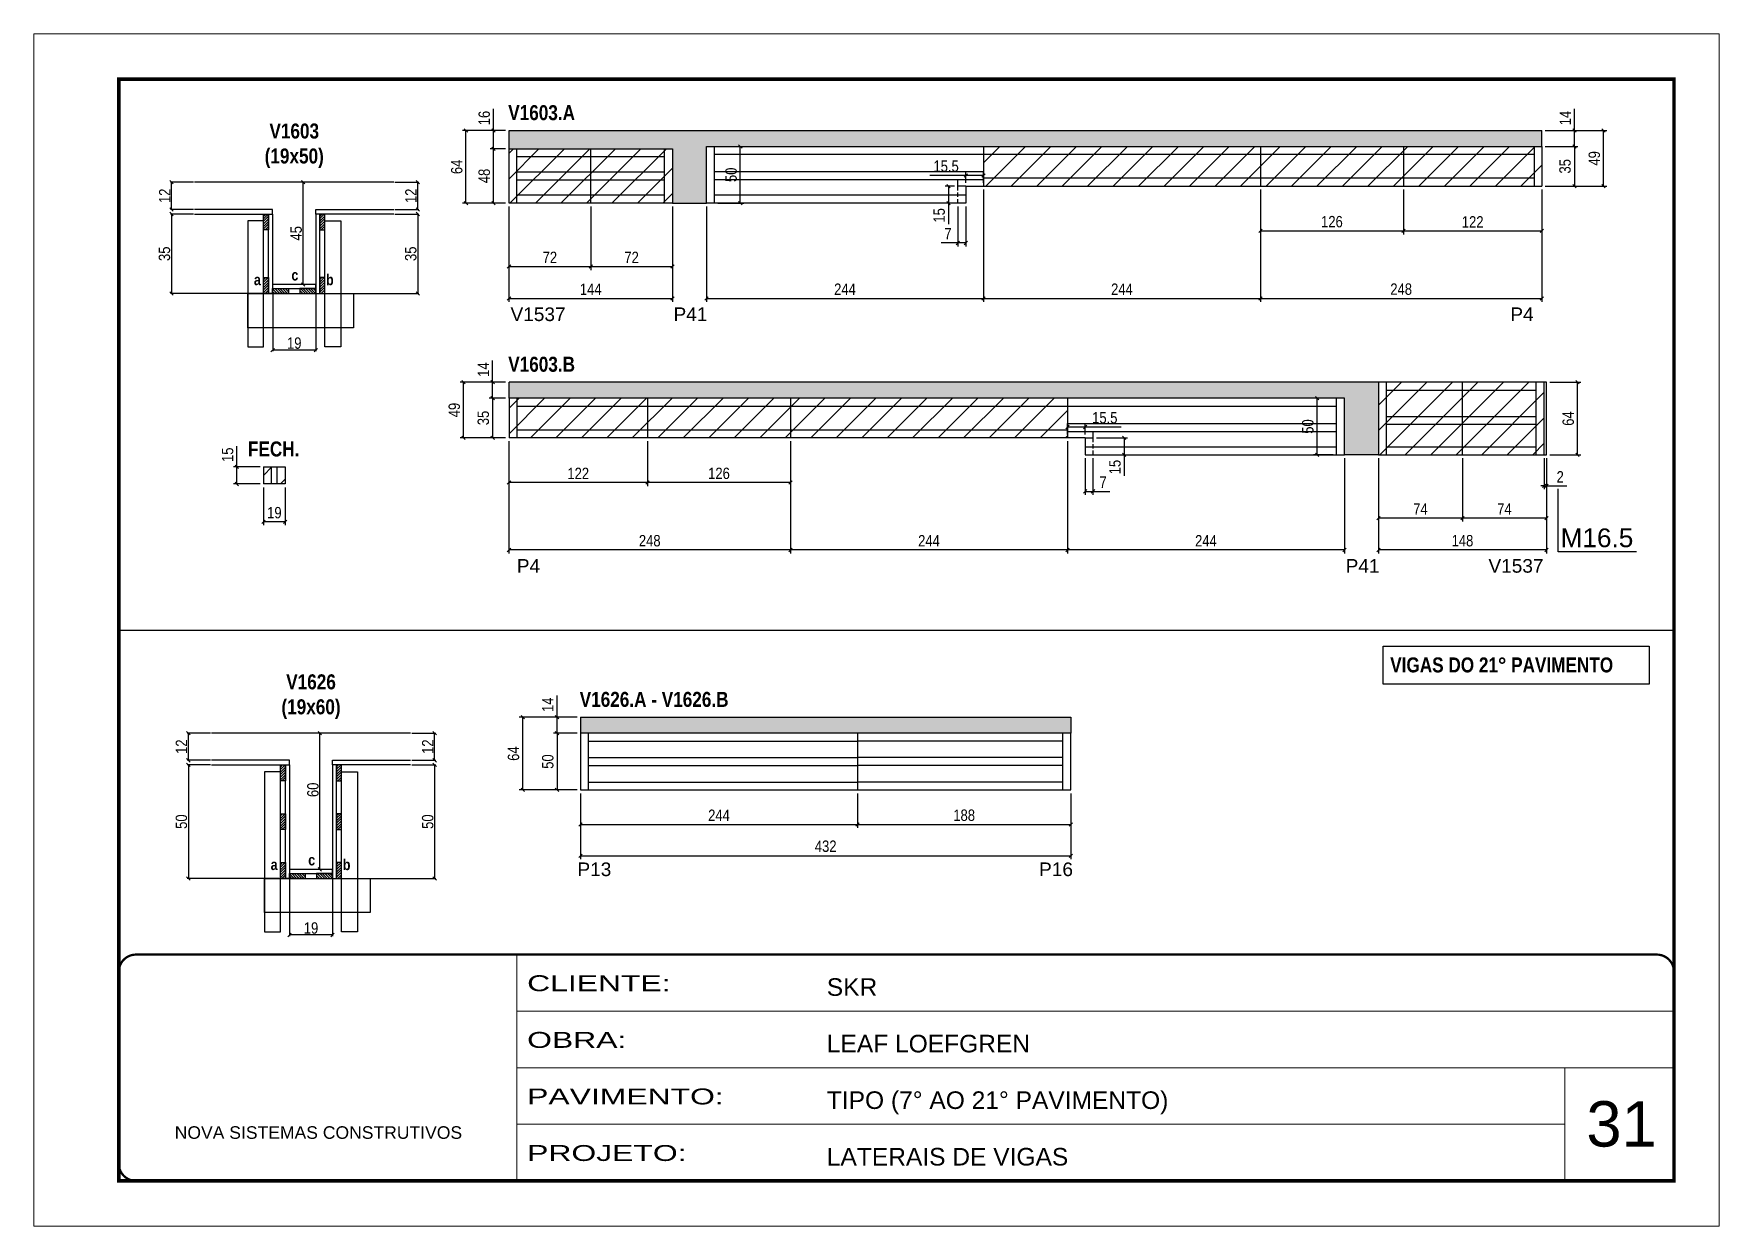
# Model space of a CAD drawing. Extents: x 3309 to 9563, y -2522 to 14608.
# Drawn here: x 6493 to 7978, y 5518 to 6568 of the extents above; entities that cross this region are included whole.
import ezdxf

# ---------------------------------------------------------------- set-up
doc = ezdxf.new("R2010")
doc.units = 0
for name, pattern in [('CONTINUO', [0]), ('DASHED', [0.75, 0.5, -0.25]), ('HIDDEN', [0.375, 0.25, -0.125])]:
    doc.linetypes.add(name, pattern=pattern)
for name, color, linetype in [('5', 5, 'Continuous'), ('COTA', 241, 'Continuous'), ('detalhes', 4, 'Continuous'), ('NOMENCLATURA', 7, 'Continuous'), ('Painéis', 200, 'Continuous'), ('SARR_2.2x7', 40, 'Continuous'), ('SARR_3.5x7', 81, 'Continuous')]:
    doc.layers.add(name, color=color, linetype=linetype)
for name, color, linetype, lineweight in [('CARIMBO', 255, 'Continuous', 9), ('CONCRETO', 251, 'Continuous', 25), ('Folhas', 255, 'Continuous', 9), ('Hachura', 251, 'Continuous', 9), ('SARRAFO DE PRESSAO', 251, 'DASHED', 9)]:
    doc.layers.add(name, color=color, linetype=linetype, lineweight=lineweight)
doc.styles.add('ARIAL', font='arial.ttf')
doc.styles.add('COTA TECNICA', font='techl___.ttf', dxfattribs={"height": 10})
doc.styles.add('COTA TECNICA 2X', font='techl___.ttf', dxfattribs={"height": 10})
doc.styles.get("Standard").update_dxf_attribs({"font": 'arial.ttf'})
doc.styles.add('TECNICA', font='techb___.ttf', dxfattribs={"height": 10})
doc.styles.add('Tecnologia', font='')
doc.styles.get('Tecnologia').set_extended_font_data('Forgotten Futurist')
doc.dimstyles.new('PAINEL', dxfattribs={"dimtxt": 10, "dimasz": 3, "dimexe": 3, "dimexo": 3, "dimgap": 3, "dimtad": 1, "dimdec": 1, "dimzin": 12, "dimdsep": 46, "dimtxsty": 'COTA TECNICA', "dimblk1": 'OBLIQUE', "dimblk2": 'OBLIQUE', "dimsah": 1, "dimcen": 0.9, "dimclrd": 4, "dimclre": 4, "dimclrt": 240, "dimadec": 1, "dimazin": 3, "dimtfac": 1, "dimtdec": 1, "dimtmove": 0, "dimatfit": 3, "dimfxl": 1, "dimtolj": 1, "dimtzin": 12, "dimarcsym": 0})
doc.dimstyles.new('SECAO', dxfattribs={"dimscale": 0.333333, "dimtxt": 5, "dimasz": 9, "dimexe": 3, "dimexo": 3, "dimgap": 3, "dimtad": 1, "dimdec": 1, "dimlfac": 0.5, "dimzin": 12, "dimdsep": 46, "dimtxsty": 'COTA TECNICA 2X', "dimblk1": 'OBLIQUE', "dimblk2": 'OBLIQUE', "dimsah": 1, "dimcen": 0.9, "dimclrd": 4, "dimclre": 4, "dimclrt": 240, "dimadec": 1, "dimazin": 3, "dimtfac": 1, "dimtdec": 1, "dimtmove": 0, "dimatfit": 3, "dimfxl": 1, "dimtolj": 1, "dimtzin": 12, "dimarcsym": 0})
pattern_1 = [(135, (39938.9059, -117173.0783), (-1.122532015, -1.122532015), [])]
pattern_2 = [(45, (-116816.8024, -26826.4472), (-1.122532015, 1.122532015), [])]
pattern_3 = [(45, (-116816.8024, -26882.4472), (-1.122532015, 1.122532015), [])]
pattern_4 = [(135, (39953.6903, -117688.0783), (-1.122532015, -1.122532015), [])]
pattern_5 = [(45, (-116802.018, -27311.4472), (-1.122532015, 1.122532015), [])]
pattern_6 = [(45, (-116802.018, -27397.4472), (-1.122532015, 1.122532015), [])]
pattern_7 = [(45, (-116802.018, -27354.4472), (-1.122532015, 1.122532015), [])]

msp = doc.modelspace()

# ---------------------------------------------------------------- texts
at = {"layer": '5', "linetype": 'Continuous'}
for s, rotation, p in [('V1537', 359.99996, (6912.97, 6314.84)), ('P41', 359.99996, (7056.54, 6314.84)), ('P4', 359.99996, (7793.79, 6314.84)), ('P4', 0.00004, (6918.5, 6093.3)), ('P41', 0.00004, (7648.7, 6093.3)), ('V1537', 0.00004, (7774.52, 6093.3)), ('P13', 0.00004, (6971.93, 5826.13)), ('P16', 0.00004, (7378.63, 5826.13))]:
    msp.add_text(s, height=12, rotation=rotation, dxfattribs=at).set_placement(p)
at = {"layer": 'CARIMBO', "style": 'ARIAL'}
msp.add_text('31', height=40, dxfattribs=at).set_placement((7860.73, 5587.98))
at = {"layer": 'detalhes', "style": 'TECNICA'}
for s, p in [('c', (6719.91, 6350.56)), ('b', (6750.41, 6346.44)), ('a', (6686.85, 6346.45)), ('a', (6701.63, 5831.45)), ('c', (6734.7, 5835.56)), ('b', (6765.19, 5831.44))]:
    msp.add_text(s, height=9.6, dxfattribs=at).set_placement(p)
at = {"layer": 'NOMENCLATURA', "style": 'TECNICA'}
for s, p in [('V1603.A', (6910.92, 6491.75)), ('V1603.B', (6910.92, 6270.22)), ('FECH.', (6681.59, 6195.62)), ('VIGAS DO 21° PAVIMENTO', (7687.95, 6005.49)), ('V1626.A - V1626.B', (6973.89, 5975.14))]:
    msp.add_text(s, height=13.2, dxfattribs=at).set_placement(p)
at = {"layer": 'NOMENCLATURA', "linetype": 'Continuous'}
msp.add_text('M16.5', height=16.5, dxfattribs=at).set_placement((7838.07, 6115.76))
at = {"layer": 'NOMENCLATURA', "char_height": 13.2, "attachment_point": 2, "style": 'TECNICA'}
for s, insert in [('V1603\\P(19x50)', (6722.4, 6488.79)), ('V1626\\P(19x60)', (6737.18, 6003.79))]:
    msp.add_mtext_dynamic_manual_height_columns(s, width=300.2766, gutter_width=1, heights=[0], dxfattribs=dict(at, insert=insert))

# ---------------------------------------------------------------- blocks, each defined once
blk = doc.blocks.new('9999999999')
at = {"color": 30, "linetype": 'CONTINUO'}
for p, q in [((98564.6, 34230.2), (98564.6, 34429.4)), ((98564.6, 34379.6), (99584, 34379.6)), ((98564.6, 34329.8), (99488, 34329.8)), ((99584, 34329.8), (99488, 34329.8)), ((99488, 34329.8), (99488, 34230.2)), ((98564.6, 34280), (99488, 34280))]:
    blk.add_line(p, q, dxfattribs=at)
at = {"color": 30, "linetype": 'CONTINUO', "const_width": 2}
blk.add_lwpolyline([(99584, 34230.2), (99584, 34414.4, 0.414214), (99569, 34429.4), (98229, 34429.4, 0.414214), (98214, 34414.4), (98214, 34245.2, 0.414214), (98229, 34230.2), (99584, 34230.2)], format="xyb", dxfattribs=at)
at = {"layer": 'Folhas'}
blk.add_lwpolyline([(98139, 34190.2), (99624, 34190.2), (99624, 35240.2), (98139, 35240.2)], close=True, dxfattribs=at)
at = {"layer": 'Folhas', "color": 30, "const_width": 3}
blk.add_lwpolyline([(98214, 34230.2), (99584, 34230.2), (99584, 35200.2), (98214, 35200.2)], close=True, dxfattribs=at)
at = {"color": 7, "linetype": 'Continuous', "ltscale": 5, "style": 'ARIAL'}
for s, height, p in [('SKR', 15.48, (98837.7, 34393.1)), ('LEAF LOEFGREN', 15.483, (98837.7, 34343.3)), ('TIPO (7° AO 21° PAVIMENTO)', 15.483, (98837.7, 34293.5)), ('NOVA SISTEMAS CONSTRUTIVOS', 11.059, (98263.2, 34267.2)), ('LATERAIS DE VIGAS', 15.483, (98837.7, 34243.7))]:
    blk.add_text(s, height=height, dxfattribs=at).set_placement(p)
at = {"layer": 'Folhas', "color": 7, "style": 'Tecnologia', "width": 1.5}
for s, p in [('CLIENTE:', (98573.7, 34397.2)), ('OBRA:', (98573.7, 34347.3)), ('PAVIMENTO:', (98573.7, 34297.5)), ('PROJETO:', (98573.7, 34247.7))]:
    blk.add_text(s, height=14, dxfattribs=at).set_placement(p)
blk = doc.blocks.new('_Oblique')
at = {"color": 0, "linetype": 'ByBlock', "lineweight": -2}
blk.add_line((-0.5, -0.5), (0.5, 0.5), dxfattribs=at)
blk = doc.blocks.new('*D2679')
at = {"layer": 'COTA', "color": 4, "lineweight": -2, "transparency": 16777216}
for p, q in [((6703.4, 6338.1), (6703.4, 6288.3)), ((6741.4, 6338.1), (6741.4, 6288.3)), ((6741.4, 6289.3), (6703.4, 6289.3))]:
    blk.add_line(p, q, dxfattribs=at)
at = {"layer": 'Defpoints', "color": 0, "transparency": 16777216}
for p in [(6703.4, 6339.1), (6741.4, 6339.1), (6703.4, 6289.3)]:
    blk.add_point(p, dxfattribs=at)
at = {"layer": 'COTA', "color": 4, "lineweight": -2, "transparency": 16777216, "xscale": 3, "yscale": 3, "zscale": 3, "rotation": 180}
blk.add_blockref('_Oblique', (6703.4, 6289.3), dxfattribs=at)
at = {"layer": 'COTA', "color": 4, "lineweight": -2, "transparency": 16777216, "xscale": 3, "yscale": 3, "zscale": 3}
blk.add_blockref('_Oblique', (6741.4, 6289.3), dxfattribs=at)
at = {"layer": 'COTA', "color": 240, "transparency": 16777216, "insert": (6722.4, 6295.4), "char_height": 10, "attachment_point": 5, "style": 'COTA TECNICA 2X'}
blk.add_mtext('\\A1;19', dxfattribs=at)
blk = doc.blocks.new('*D2680')
at = {"layer": 'COTA', "color": 4, "lineweight": -2, "transparency": 16777216}
for p, q in [((6633.7, 6409.1), (6613.3, 6409.1)), ((6614.3, 6409.1), (6614.3, 6339.1)), ((6694.4, 6339.1), (6613.3, 6339.1))]:
    blk.add_line(p, q, dxfattribs=at)
at = {"layer": 'Defpoints', "color": 0, "transparency": 16777216}
for p in [(6634.7, 6409.1), (6614.3, 6339.1), (6695.4, 6339.1, 0)]:
    blk.add_point(p, dxfattribs=at)
at = {"layer": 'COTA', "color": 4, "lineweight": -2, "transparency": 16777216, "xscale": 3, "yscale": 3, "zscale": 3}
for p, rotation in [((6614.3, 6409.1), 90), ((6614.3, 6339.1), 270)]:
    blk.add_blockref('_Oblique', p, dxfattribs=dict(at, rotation=rotation))
at = {"layer": 'COTA', "color": 240, "transparency": 16777216, "insert": (6608.1, 6374.1), "char_height": 10, "attachment_point": 5, "rotation": 90, "style": 'COTA TECNICA 2X'}
blk.add_mtext('\\A1;35', dxfattribs=at)
blk = doc.blocks.new('*D2681')
at = {"layer": 'COTA', "color": 4, "lineweight": -2, "transparency": 16777216}
for p, q in [((6811.1, 6409.1), (6832.3, 6409.1)), ((6831.3, 6409.1), (6831.3, 6339.1)), ((6750.4, 6339.1), (6832.3, 6339.1))]:
    blk.add_line(p, q, dxfattribs=at)
at = {"layer": 'Defpoints', "color": 0, "transparency": 16777216}
for p in [(6810.1, 6409.1), (6749.4, 6339.1, 0), (6831.3, 6339.1)]:
    blk.add_point(p, dxfattribs=at)
at = {"layer": 'COTA', "color": 4, "lineweight": -2, "transparency": 16777216, "xscale": 3, "yscale": 3, "zscale": 3}
for p, rotation in [((6831.3, 6409.1), 90), ((6831.3, 6339.1), 270)]:
    blk.add_blockref('_Oblique', p, dxfattribs=dict(at, rotation=rotation))
at = {"layer": 'COTA', "color": 240, "transparency": 16777216, "insert": (6825.1, 6374.1), "char_height": 10, "attachment_point": 5, "rotation": 90, "style": 'COTA TECNICA 2X'}
blk.add_mtext('\\A1;35', dxfattribs=at)
blk = doc.blocks.new('*D2682')
at = {"layer": 'COTA', "color": 4, "lineweight": -2, "transparency": 16777216}
for p, q in [((6740.4, 6437.1), (6729.2, 6437.1)), ((6730.2, 6347.1), (6730.2, 6437.1)), ((6740.4, 6347.1), (6729.2, 6347.1))]:
    blk.add_line(p, q, dxfattribs=at)
at = {"layer": 'Defpoints', "color": 0, "transparency": 16777216}
for p in [(6730.2, 6437.1), (6741.4, 6437.1), (6741.4, 6347.1)]:
    blk.add_point(p, dxfattribs=at)
at = {"layer": 'COTA', "color": 4, "lineweight": -2, "transparency": 16777216, "xscale": 3, "yscale": 3, "zscale": 3}
for p, rotation in [((6730.2, 6437.1), 90), ((6730.2, 6347.1), 270)]:
    blk.add_blockref('_Oblique', p, dxfattribs=dict(at, rotation=rotation))
at = {"layer": 'COTA', "color": 240, "transparency": 16777216, "insert": (6724.1, 6392.1), "char_height": 10, "attachment_point": 5, "rotation": 90, "style": 'COTA TECNICA 2X'}
blk.add_mtext('\\A1;45', dxfattribs=at)
blk = doc.blocks.new('*D2683')
at = {"layer": 'COTA', "color": 4, "lineweight": -2, "transparency": 16777216}
for p, q in [((6811.1, 6437.1), (6832.3, 6437.1)), ((6831.3, 6413.1), (6831.3, 6437.1)), ((6811.1, 6413.1), (6832.3, 6413.1))]:
    blk.add_line(p, q, dxfattribs=at)
at = {"layer": 'Defpoints', "color": 0, "transparency": 16777216}
for p in [(6810.1, 6437.1), (6831.3, 6437.1), (6810.1, 6413.1)]:
    blk.add_point(p, dxfattribs=at)
at = {"layer": 'COTA', "color": 4, "lineweight": -2, "transparency": 16777216, "xscale": 3, "yscale": 3, "zscale": 3}
for p, rotation in [((6831.3, 6437.1), 90), ((6831.3, 6413.1), 270)]:
    blk.add_blockref('_Oblique', p, dxfattribs=dict(at, rotation=rotation))
at = {"layer": 'COTA', "color": 240, "transparency": 16777216, "insert": (6825.2, 6425.1), "char_height": 10, "attachment_point": 5, "rotation": 90, "style": 'COTA TECNICA 2X'}
blk.add_mtext('\\A1;12', dxfattribs=at)
blk = doc.blocks.new('*D2721')
at = {"layer": 'COTA', "color": 4, "lineweight": -2, "transparency": 16777216}
for p, q in [((6633.7, 6437.1), (6613.3, 6437.1)), ((6614.3, 6413.1), (6614.3, 6437.1)), ((6633.7, 6413.1), (6613.3, 6413.1))]:
    blk.add_line(p, q, dxfattribs=at)
at = {"layer": 'Defpoints', "color": 0, "transparency": 16777216}
for p in [(6614.3, 6437.1), (6634.7, 6437.1), (6634.7, 6413.1)]:
    blk.add_point(p, dxfattribs=at)
at = {"layer": 'COTA', "color": 4, "lineweight": -2, "transparency": 16777216, "xscale": 3, "yscale": 3, "zscale": 3}
for p, rotation in [((6614.3, 6437.1), 90), ((6614.3, 6413.1), 270)]:
    blk.add_blockref('_Oblique', p, dxfattribs=dict(at, rotation=rotation))
at = {"layer": 'COTA', "color": 240, "transparency": 16777216, "insert": (6608.3, 6425.1), "char_height": 10, "attachment_point": 5, "rotation": 90, "style": 'COTA TECNICA 2X'}
blk.add_mtext('\\A1;12', dxfattribs=at)
blk = doc.blocks.new('*D2717')
at = {"layer": 'COTA', "color": 4, "lineweight": -2, "transparency": 16777216}
for p, q in [((6908.6, 6466.6), (6894.9, 6466.6)), ((6897.9, 6418.6), (6897.9, 6466.6)), ((6908.6, 6418.6), (6894.9, 6418.6))]:
    blk.add_line(p, q, dxfattribs=at)
at = {"layer": 'Defpoints', "color": 0, "transparency": 16777216}
for p in [(6897.9, 6466.6), (6911.6, 6466.6), (6911.6, 6418.6)]:
    blk.add_point(p, dxfattribs=at)
at = {"layer": 'COTA', "color": 4, "lineweight": -2, "transparency": 16777216, "xscale": 3, "yscale": 3, "zscale": 3}
for p, rotation in [((6897.9, 6466.6), 90), ((6897.9, 6418.6), 270)]:
    blk.add_blockref('_Oblique', p, dxfattribs=dict(at, rotation=rotation))
at = {"layer": 'COTA', "color": 240, "transparency": 16777216, "insert": (6889.8, 6442.6), "char_height": 10, "attachment_point": 5, "rotation": 90, "style": 'COTA TECNICA'}
blk.add_mtext('\\A1;48', dxfattribs=at)
blk = doc.blocks.new('*D2718')
at = {"layer": 'COTA', "color": 4, "lineweight": -2, "transparency": 16777216}
for p, q in [((6911.6, 6415.6), (6911.6, 6331.8)), ((7055.6, 6415.6), (7055.6, 6331.8)), ((6911.6, 6334.8), (7055.6, 6334.8))]:
    blk.add_line(p, q, dxfattribs=at)
at = {"layer": 'Defpoints', "color": 0, "transparency": 16777216}
for p in [(6911.6, 6418.6), (7055.6, 6418.6), (7055.6, 6334.8)]:
    blk.add_point(p, dxfattribs=at)
at = {"layer": 'COTA', "color": 4, "lineweight": -2, "transparency": 16777216, "xscale": 3, "yscale": 3, "zscale": 3, "rotation": 180}
blk.add_blockref('_Oblique', (6911.6, 6334.8), dxfattribs=at)
at = {"layer": 'COTA', "color": 4, "lineweight": -2, "transparency": 16777216, "xscale": 3, "yscale": 3, "zscale": 3}
blk.add_blockref('_Oblique', (7055.6, 6334.8), dxfattribs=at)
at = {"layer": 'COTA', "color": 240, "transparency": 16777216, "insert": (6983.6, 6342.9), "char_height": 10, "attachment_point": 5, "style": 'COTA TECNICA'}
blk.add_mtext('\\A1;144', dxfattribs=at)
blk = doc.blocks.new('*D2719')
at = {"layer": 'COTA', "color": 4, "lineweight": -2, "transparency": 16777216}
for p, q in [((6897.9, 6482.6), (6897.9, 6501.6)), ((6908.6, 6482.6), (6894.9, 6482.6)), ((6897.9, 6466.6), (6897.9, 6482.6)), ((6908.6, 6466.6), (6894.9, 6466.6))]:
    blk.add_line(p, q, dxfattribs=at)
at = {"layer": 'Defpoints', "color": 0, "transparency": 16777216}
for p in [(6897.9, 6482.6), (6911.6, 6482.6), (6911.6, 6466.6)]:
    blk.add_point(p, dxfattribs=at)
at = {"layer": 'COTA', "color": 4, "lineweight": -2, "transparency": 16777216, "xscale": 3, "yscale": 3, "zscale": 3}
for p, rotation in [((6897.9, 6482.6), 90), ((6897.9, 6466.6), 270)]:
    blk.add_blockref('_Oblique', p, dxfattribs=dict(at, rotation=rotation))
at = {"layer": 'COTA', "color": 240, "transparency": 16777216, "insert": (6889.8, 6493.6), "char_height": 10, "attachment_point": 5, "rotation": 90, "style": 'COTA TECNICA'}
blk.add_mtext('\\A1;16', dxfattribs=at)
blk = doc.blocks.new('*D2720')
at = {"layer": 'COTA', "color": 4, "lineweight": -2, "transparency": 16777216}
for p, q in [((6908.6, 6482.6), (6870.7, 6482.6)), ((6873.7, 6418.6), (6873.7, 6482.6)), ((6908.6, 6418.6), (6870.7, 6418.6))]:
    blk.add_line(p, q, dxfattribs=at)
at = {"layer": 'Defpoints', "color": 0, "transparency": 16777216}
for p in [(6873.7, 6482.6), (6911.6, 6482.6), (6911.6, 6418.6)]:
    blk.add_point(p, dxfattribs=at)
at = {"layer": 'COTA', "color": 4, "lineweight": -2, "transparency": 16777216, "xscale": 3, "yscale": 3, "zscale": 3}
for p, rotation in [((6873.7, 6482.6), 90), ((6873.7, 6418.6), 270)]:
    blk.add_blockref('_Oblique', p, dxfattribs=dict(at, rotation=rotation))
at = {"layer": 'COTA', "color": 240, "transparency": 16777216, "insert": (6865.6, 6450.6), "char_height": 10, "attachment_point": 5, "rotation": 90, "style": 'COTA TECNICA'}
blk.add_mtext('\\A1;64', dxfattribs=at)
blk = doc.blocks.new('*D2714')
at = {"layer": 'COTA', "color": 4, "lineweight": -2, "transparency": 16777216}
for p, q in [((6911.6, 6415.6), (6911.6, 6359.8)), ((6983.6, 6415.6), (6983.6, 6359.8)), ((6911.6, 6362.8), (6983.6, 6362.8))]:
    blk.add_line(p, q, dxfattribs=at)
at = {"layer": 'Defpoints', "color": 0, "transparency": 16777216}
for p in [(6911.6, 6418.6), (6983.6, 6418.6), (6983.6, 6362.8)]:
    blk.add_point(p, dxfattribs=at)
at = {"layer": 'COTA', "color": 4, "lineweight": -2, "transparency": 16777216, "xscale": 3, "yscale": 3, "zscale": 3, "rotation": 180}
blk.add_blockref('_Oblique', (6911.6, 6362.8), dxfattribs=at)
at = {"layer": 'COTA', "color": 4, "lineweight": -2, "transparency": 16777216, "xscale": 3, "yscale": 3, "zscale": 3}
blk.add_blockref('_Oblique', (6983.6, 6362.8), dxfattribs=at)
at = {"layer": 'COTA', "color": 240, "transparency": 16777216, "insert": (6947.6, 6370.9), "char_height": 10, "attachment_point": 5, "style": 'COTA TECNICA'}
blk.add_mtext('\\A1;72', dxfattribs=at)
blk = doc.blocks.new('*D2715')
at = {"layer": 'COTA', "color": 4, "lineweight": -2, "transparency": 16777216}
for p, q in [((6983.6, 6415.6), (6983.6, 6359.8)), ((7055.6, 6415.6), (7055.6, 6359.8)), ((6983.6, 6362.8), (7055.6, 6362.8))]:
    blk.add_line(p, q, dxfattribs=at)
at = {"layer": 'Defpoints', "color": 0, "transparency": 16777216}
for p in [(6983.6, 6418.6), (7055.6, 6418.6), (7055.6, 6362.8)]:
    blk.add_point(p, dxfattribs=at)
at = {"layer": 'COTA', "color": 4, "lineweight": -2, "transparency": 16777216, "xscale": 3, "yscale": 3, "zscale": 3, "rotation": 180}
blk.add_blockref('_Oblique', (6983.6, 6362.8), dxfattribs=at)
at = {"layer": 'COTA', "color": 4, "lineweight": -2, "transparency": 16777216, "xscale": 3, "yscale": 3, "zscale": 3}
blk.add_blockref('_Oblique', (7055.6, 6362.8), dxfattribs=at)
at = {"layer": 'COTA', "color": 240, "transparency": 16777216, "insert": (7019.6, 6370.9), "char_height": 10, "attachment_point": 5, "style": 'COTA TECNICA'}
blk.add_mtext('\\A1;72', dxfattribs=at)
blk = doc.blocks.new('*D2716')
at = {"layer": 'COTA', "color": 4, "lineweight": -2, "transparency": 16777216}
for p, q in [((7329.6, 6430.6), (7329.6, 6331.8)), ((7085.6, 6415.6), (7085.6, 6331.8)), ((7085.6, 6334.8), (7329.6, 6334.8))]:
    blk.add_line(p, q, dxfattribs=at)
at = {"layer": 'Defpoints', "color": 0, "transparency": 16777216}
for p in [(7329.6, 6433.6), (7085.6, 6418.6), (7329.6, 6334.8)]:
    blk.add_point(p, dxfattribs=at)
at = {"layer": 'COTA', "color": 4, "lineweight": -2, "transparency": 16777216, "xscale": 3, "yscale": 3, "zscale": 3, "rotation": 180}
blk.add_blockref('_Oblique', (7085.6, 6334.8), dxfattribs=at)
at = {"layer": 'COTA', "color": 4, "lineweight": -2, "transparency": 16777216, "xscale": 3, "yscale": 3, "zscale": 3}
blk.add_blockref('_Oblique', (7329.6, 6334.8), dxfattribs=at)
at = {"layer": 'COTA', "color": 240, "transparency": 16777216, "insert": (7207.6, 6342.9), "char_height": 10, "attachment_point": 5, "style": 'COTA TECNICA'}
blk.add_mtext('\\A1;244', dxfattribs=at)
blk = doc.blocks.new('*D2687')
at = {"layer": 'COTA', "color": 4, "lineweight": -2, "transparency": 16777216}
for p, q in [((7329.6, 6430.6), (7329.6, 6331.8)), ((7573.6, 6430.6), (7573.6, 6331.8)), ((7329.6, 6334.8), (7573.6, 6334.8))]:
    blk.add_line(p, q, dxfattribs=at)
at = {"layer": 'Defpoints', "color": 0, "transparency": 16777216}
for p in [(7329.6, 6433.6), (7573.6, 6433.6), (7573.6, 6334.8)]:
    blk.add_point(p, dxfattribs=at)
at = {"layer": 'COTA', "color": 4, "lineweight": -2, "transparency": 16777216, "xscale": 3, "yscale": 3, "zscale": 3, "rotation": 180}
blk.add_blockref('_Oblique', (7329.6, 6334.8), dxfattribs=at)
at = {"layer": 'COTA', "color": 4, "lineweight": -2, "transparency": 16777216, "xscale": 3, "yscale": 3, "zscale": 3}
blk.add_blockref('_Oblique', (7573.6, 6334.8), dxfattribs=at)
at = {"layer": 'COTA', "color": 240, "transparency": 16777216, "insert": (7451.6, 6342.9), "char_height": 10, "attachment_point": 5, "style": 'COTA TECNICA'}
blk.add_mtext('\\A1;244', dxfattribs=at)
blk = doc.blocks.new('*D2688')
at = {"layer": 'COTA', "color": 4, "lineweight": -2, "transparency": 16777216}
for p, q in [((7573.6, 6430.6), (7573.6, 6331.8)), ((7821.6, 6430.6), (7821.6, 6331.8)), ((7573.6, 6334.8), (7821.6, 6334.8))]:
    blk.add_line(p, q, dxfattribs=at)
at = {"layer": 'Defpoints', "color": 0, "transparency": 16777216}
for p in [(7573.6, 6433.6), (7821.6, 6433.6), (7821.6, 6334.8)]:
    blk.add_point(p, dxfattribs=at)
at = {"layer": 'COTA', "color": 4, "lineweight": -2, "transparency": 16777216, "xscale": 3, "yscale": 3, "zscale": 3, "rotation": 180}
blk.add_blockref('_Oblique', (7573.6, 6334.8), dxfattribs=at)
at = {"layer": 'COTA', "color": 4, "lineweight": -2, "transparency": 16777216, "xscale": 3, "yscale": 3, "zscale": 3}
blk.add_blockref('_Oblique', (7821.6, 6334.8), dxfattribs=at)
at = {"layer": 'COTA', "color": 240, "transparency": 16777216, "insert": (7697.6, 6342.9), "char_height": 10, "attachment_point": 5, "style": 'COTA TECNICA'}
blk.add_mtext('\\A1;248', dxfattribs=at)
blk = doc.blocks.new('*D2689')
at = {"layer": 'COTA', "color": 4, "lineweight": -2, "transparency": 16777216}
for p, q in [((7314.1, 6436.6), (7314.1, 6446.1)), ((7329.6, 6436.6), (7329.6, 6446.1)), ((7314.1, 6443.1), (7282.3, 6443.1)), ((7329.6, 6443.1), (7314.1, 6443.1))]:
    blk.add_line(p, q, dxfattribs=at)
at = {"layer": 'Defpoints', "color": 0, "transparency": 16777216}
for p in [(7314.1, 6443.1), (7314.1, 6433.6), (7329.6, 6433.6)]:
    blk.add_point(p, dxfattribs=at)
at = {"layer": 'COTA', "color": 4, "lineweight": -2, "transparency": 16777216, "xscale": 3, "yscale": 3, "zscale": 3, "rotation": 180}
blk.add_blockref('_Oblique', (7314.1, 6443.1), dxfattribs=at)
at = {"layer": 'COTA', "color": 4, "lineweight": -2, "transparency": 16777216, "xscale": 3, "yscale": 3, "zscale": 3}
blk.add_blockref('_Oblique', (7329.6, 6443.1), dxfattribs=at)
at = {"layer": 'COTA', "color": 240, "transparency": 16777216, "insert": (7296.7, 6451.2), "char_height": 10, "attachment_point": 5, "style": 'COTA TECNICA'}
blk.add_mtext('\\A1;15.5', dxfattribs=at)
blk = doc.blocks.new('*D2690')
at = {"layer": 'COTA', "color": 4, "lineweight": -2, "transparency": 16777216}
for p, q in [((7307.1, 6415.6), (7307.1, 6380.6)), ((7314.1, 6415.6), (7314.1, 6380.6)), ((7307.1, 6383.6), (7292.4, 6383.6)), ((7314.1, 6383.6), (7307.1, 6383.6))]:
    blk.add_line(p, q, dxfattribs=at)
at = {"layer": 'Defpoints', "color": 0, "transparency": 16777216}
for p in [(7307.1, 6418.6), (7314.1, 6418.6), (7307.1, 6383.6)]:
    blk.add_point(p, dxfattribs=at)
at = {"layer": 'COTA', "color": 4, "lineweight": -2, "transparency": 16777216, "xscale": 3, "yscale": 3, "zscale": 3, "rotation": 180}
blk.add_blockref('_Oblique', (7307.1, 6383.6), dxfattribs=at)
at = {"layer": 'COTA', "color": 4, "lineweight": -2, "transparency": 16777216, "xscale": 3, "yscale": 3, "zscale": 3}
blk.add_blockref('_Oblique', (7314.1, 6383.6), dxfattribs=at)
at = {"layer": 'COTA', "color": 240, "transparency": 16777216, "insert": (7298.3, 6391.7), "char_height": 10, "attachment_point": 5, "style": 'COTA TECNICA'}
blk.add_mtext('\\A1;7', dxfattribs=at)
blk = doc.blocks.new('*D2691')
at = {"layer": 'COTA', "color": 4, "lineweight": -2, "transparency": 16777216}
for p, q in [((7304.1, 6433.6), (7295.8, 6433.6)), ((7298.8, 6433.6), (7298.8, 6418.6)), ((7304.1, 6418.6), (7295.8, 6418.6)), ((7298.8, 6418.6), (7298.8, 6400.2))]:
    blk.add_line(p, q, dxfattribs=at)
at = {"layer": 'Defpoints', "color": 0, "transparency": 16777216}
for p in [(7307.1, 6433.6), (7298.8, 6418.6), (7307.1, 6418.6)]:
    blk.add_point(p, dxfattribs=at)
at = {"layer": 'COTA', "color": 4, "lineweight": -2, "transparency": 16777216, "xscale": 3, "yscale": 3, "zscale": 3}
for p, rotation in [((7298.8, 6433.6), 90), ((7298.8, 6418.6), 270)]:
    blk.add_blockref('_Oblique', p, dxfattribs=dict(at, rotation=rotation))
at = {"layer": 'COTA', "color": 240, "transparency": 16777216, "insert": (7290.6, 6407.9), "char_height": 10, "attachment_point": 5, "rotation": 90, "style": 'COTA TECNICA'}
blk.add_mtext('\\A1;15', dxfattribs=at)
blk = doc.blocks.new('*D2692')
at = {"layer": 'COTA', "color": 4, "lineweight": -2, "transparency": 16777216}
for p, q in [((7573.6, 6430.6), (7573.6, 6391.2)), ((7699.6, 6430.6), (7699.6, 6391.2)), ((7573.6, 6394.2), (7699.6, 6394.2))]:
    blk.add_line(p, q, dxfattribs=at)
at = {"layer": 'Defpoints', "color": 0, "transparency": 16777216}
for p in [(7573.6, 6433.6), (7699.6, 6433.6), (7699.6, 6394.2)]:
    blk.add_point(p, dxfattribs=at)
at = {"layer": 'COTA', "color": 4, "lineweight": -2, "transparency": 16777216, "xscale": 3, "yscale": 3, "zscale": 3, "rotation": 180}
blk.add_blockref('_Oblique', (7573.6, 6394.2), dxfattribs=at)
at = {"layer": 'COTA', "color": 4, "lineweight": -2, "transparency": 16777216, "xscale": 3, "yscale": 3, "zscale": 3}
blk.add_blockref('_Oblique', (7699.6, 6394.2), dxfattribs=at)
at = {"layer": 'COTA', "color": 240, "transparency": 16777216, "insert": (7636.6, 6402.3), "char_height": 10, "attachment_point": 5, "style": 'COTA TECNICA'}
blk.add_mtext('\\A1;126', dxfattribs=at)
blk = doc.blocks.new('*D2693')
at = {"layer": 'COTA', "color": 4, "lineweight": -2, "transparency": 16777216}
for p, q in [((7699.6, 6430.6), (7699.6, 6391.2)), ((7821.6, 6430.6), (7821.6, 6391.2)), ((7699.6, 6394.2), (7821.6, 6394.2))]:
    blk.add_line(p, q, dxfattribs=at)
at = {"layer": 'Defpoints', "color": 0, "transparency": 16777216}
for p in [(7699.6, 6433.6), (7821.6, 6433.6), (7821.6, 6394.2)]:
    blk.add_point(p, dxfattribs=at)
at = {"layer": 'COTA', "color": 4, "lineweight": -2, "transparency": 16777216, "xscale": 3, "yscale": 3, "zscale": 3, "rotation": 180}
blk.add_blockref('_Oblique', (7699.6, 6394.2), dxfattribs=at)
at = {"layer": 'COTA', "color": 4, "lineweight": -2, "transparency": 16777216, "xscale": 3, "yscale": 3, "zscale": 3}
blk.add_blockref('_Oblique', (7821.6, 6394.2), dxfattribs=at)
at = {"layer": 'COTA', "color": 240, "transparency": 16777216, "insert": (7760.6, 6402.2), "char_height": 10, "attachment_point": 5, "style": 'COTA TECNICA'}
blk.add_mtext('\\A1;122', dxfattribs=at)
blk = doc.blocks.new('*D2694')
at = {"layer": 'COTA', "color": 4, "lineweight": -2, "transparency": 16777216}
for p, q in [((7095.6, 6468.6), (7118.4, 6468.6)), ((7115.4, 6418.6), (7115.4, 6468.6)), ((7095.6, 6418.6), (7118.4, 6418.6))]:
    blk.add_line(p, q, dxfattribs=at)
at = {"layer": 'Defpoints', "color": 0, "transparency": 16777216}
for p in [(7092.6, 6468.6), (7115.4, 6468.6), (7092.6, 6418.6)]:
    blk.add_point(p, dxfattribs=at)
at = {"layer": 'COTA', "color": 4, "lineweight": -2, "transparency": 16777216, "xscale": 3, "yscale": 3, "zscale": 3}
for p, rotation in [((7115.4, 6468.6), 90), ((7115.4, 6418.6), 270)]:
    blk.add_blockref('_Oblique', p, dxfattribs=dict(at, rotation=rotation))
at = {"layer": 'COTA', "color": 240, "transparency": 16777216, "insert": (7107.3, 6443.6), "char_height": 10, "attachment_point": 5, "rotation": 90, "style": 'COTA TECNICA'}
blk.add_mtext('\\A1;50', dxfattribs=at)
blk = doc.blocks.new('*D2695')
at = {"layer": 'COTA', "color": 4, "lineweight": -2, "transparency": 16777216}
for p, q in [((7824.6, 6468.6), (7853.2, 6468.6)), ((7850.2, 6468.6), (7850.2, 6433.6)), ((7824.6, 6433.6), (7853.2, 6433.6))]:
    blk.add_line(p, q, dxfattribs=at)
at = {"layer": 'Defpoints', "color": 0, "transparency": 16777216}
for p in [(7821.6, 6468.6), (7821.6, 6433.6), (7850.2, 6433.6)]:
    blk.add_point(p, dxfattribs=at)
at = {"layer": 'COTA', "color": 4, "lineweight": -2, "transparency": 16777216, "xscale": 3, "yscale": 3, "zscale": 3}
for p, rotation in [((7850.2, 6468.6), 90), ((7850.2, 6433.6), 270)]:
    blk.add_blockref('_Oblique', p, dxfattribs=dict(at, rotation=rotation))
at = {"layer": 'COTA', "color": 240, "transparency": 16777216, "insert": (7842, 6451.1), "char_height": 10, "attachment_point": 5, "rotation": 90, "style": 'COTA TECNICA'}
blk.add_mtext('\\A1;35', dxfattribs=at)
blk = doc.blocks.new('*D2696')
at = {"layer": 'COTA', "color": 4, "lineweight": -2, "transparency": 16777216}
for p, q in [((7850.2, 6482.6), (7850.2, 6501.7)), ((7824.6, 6482.6), (7853.2, 6482.6)), ((7850.2, 6468.6), (7850.2, 6482.6)), ((7824.6, 6468.6), (7853.2, 6468.6))]:
    blk.add_line(p, q, dxfattribs=at)
at = {"layer": 'Defpoints', "color": 0, "transparency": 16777216}
for p in [(7821.6, 6482.6), (7850.2, 6482.6), (7821.6, 6468.6)]:
    blk.add_point(p, dxfattribs=at)
at = {"layer": 'COTA', "color": 4, "lineweight": -2, "transparency": 16777216, "xscale": 3, "yscale": 3, "zscale": 3}
for p, rotation in [((7850.2, 6482.6), 90), ((7850.2, 6468.6), 270)]:
    blk.add_blockref('_Oblique', p, dxfattribs=dict(at, rotation=rotation))
at = {"layer": 'COTA', "color": 240, "transparency": 16777216, "insert": (7842.2, 6493.6), "char_height": 10, "attachment_point": 5, "rotation": 90, "style": 'COTA TECNICA'}
blk.add_mtext('\\A1;14', dxfattribs=at)
blk = doc.blocks.new('*D2697')
at = {"layer": 'COTA', "color": 4, "lineweight": -2, "transparency": 16777216}
for p, q in [((7824.6, 6482.6), (7878.9, 6482.6)), ((7875.9, 6433.6), (7875.9, 6482.6)), ((7824.6, 6433.6), (7878.9, 6433.6))]:
    blk.add_line(p, q, dxfattribs=at)
at = {"layer": 'Defpoints', "color": 0, "transparency": 16777216}
for p in [(7821.6, 6482.6), (7875.9, 6482.6), (7821.6, 6433.6)]:
    blk.add_point(p, dxfattribs=at)
at = {"layer": 'COTA', "color": 4, "lineweight": -2, "transparency": 16777216, "xscale": 3, "yscale": 3, "zscale": 3}
for p, rotation in [((7875.9, 6482.6), 90), ((7875.9, 6433.6), 270)]:
    blk.add_blockref('_Oblique', p, dxfattribs=dict(at, rotation=rotation))
at = {"layer": 'COTA', "color": 240, "transparency": 16777216, "insert": (7867.8, 6458.1), "char_height": 10, "attachment_point": 5, "rotation": 90, "style": 'COTA TECNICA'}
blk.add_mtext('\\A1;49', dxfattribs=at)
blk = doc.blocks.new('*D2698')
at = {"layer": 'COTA', "color": 4, "lineweight": -2, "transparency": 16777216}
for p, q in [((7828.6, 6261), (7855.9, 6261)), ((7852.9, 6197), (7852.9, 6261)), ((7828.6, 6197), (7855.9, 6197))]:
    blk.add_line(p, q, dxfattribs=at)
at = {"layer": 'Defpoints', "color": 0, "transparency": 16777216}
for p in [(7825.6, 6261), (7852.9, 6261), (7825.6, 6197)]:
    blk.add_point(p, dxfattribs=at)
at = {"layer": 'COTA', "color": 4, "lineweight": -2, "transparency": 16777216, "xscale": 3, "yscale": 3, "zscale": 3}
for p, rotation in [((7852.9, 6261), 90), ((7852.9, 6197), 270)]:
    blk.add_blockref('_Oblique', p, dxfattribs=dict(at, rotation=rotation))
at = {"layer": 'COTA', "color": 240, "transparency": 16777216, "insert": (7844.8, 6229), "char_height": 10, "attachment_point": 5, "rotation": 90, "style": 'COTA TECNICA'}
blk.add_mtext('\\A1;64', dxfattribs=at)
blk = doc.blocks.new('*D2699')
at = {"layer": 'COTA', "color": 4, "lineweight": -2, "transparency": 16777216}
for p, q in [((7677.6, 6194), (7677.6, 6110.3)), ((7825.6, 6194), (7825.6, 6110.3)), ((7825.6, 6113.3), (7677.6, 6113.3))]:
    blk.add_line(p, q, dxfattribs=at)
at = {"layer": 'Defpoints', "color": 0, "transparency": 16777216}
for p in [(7677.6, 6197), (7825.6, 6197), (7677.6, 6113.3)]:
    blk.add_point(p, dxfattribs=at)
at = {"layer": 'COTA', "color": 4, "lineweight": -2, "transparency": 16777216, "xscale": 3, "yscale": 3, "zscale": 3, "rotation": 180}
blk.add_blockref('_Oblique', (7677.6, 6113.3), dxfattribs=at)
at = {"layer": 'COTA', "color": 4, "lineweight": -2, "transparency": 16777216, "xscale": 3, "yscale": 3, "zscale": 3}
blk.add_blockref('_Oblique', (7825.6, 6113.3), dxfattribs=at)
at = {"layer": 'COTA', "color": 240, "transparency": 16777216, "insert": (7751.6, 6121.4), "char_height": 10, "attachment_point": 5, "style": 'COTA TECNICA'}
blk.add_mtext('\\A1;148', dxfattribs=at)
blk = doc.blocks.new('*D2700')
at = {"layer": 'COTA', "color": 4, "lineweight": -2, "transparency": 16777216}
for p, q in [((7751.6, 6194), (7751.6, 6138.3)), ((7825.6, 6194), (7825.6, 6138.3)), ((7825.6, 6141.3), (7751.6, 6141.3))]:
    blk.add_line(p, q, dxfattribs=at)
at = {"layer": 'Defpoints', "color": 0, "transparency": 16777216}
for p in [(7751.6, 6197), (7825.6, 6197), (7751.6, 6141.3)]:
    blk.add_point(p, dxfattribs=at)
at = {"layer": 'COTA', "color": 4, "lineweight": -2, "transparency": 16777216, "xscale": 3, "yscale": 3, "zscale": 3, "rotation": 180}
blk.add_blockref('_Oblique', (7751.6, 6141.3), dxfattribs=at)
at = {"layer": 'COTA', "color": 4, "lineweight": -2, "transparency": 16777216, "xscale": 3, "yscale": 3, "zscale": 3}
blk.add_blockref('_Oblique', (7825.6, 6141.3), dxfattribs=at)
at = {"layer": 'COTA', "color": 240, "transparency": 16777216, "insert": (7788.6, 6149.4), "char_height": 10, "attachment_point": 5, "style": 'COTA TECNICA'}
blk.add_mtext('\\A1;74', dxfattribs=at)
blk = doc.blocks.new('*D2701')
at = {"layer": 'COTA', "color": 4, "lineweight": -2, "transparency": 16777216}
for p, q in [((7677.6, 6194), (7677.6, 6138.3)), ((7751.6, 6194), (7751.6, 6138.3)), ((7751.6, 6141.3), (7677.6, 6141.3))]:
    blk.add_line(p, q, dxfattribs=at)
at = {"layer": 'Defpoints', "color": 0, "transparency": 16777216}
for p in [(7677.6, 6197), (7751.6, 6197), (7677.6, 6141.3)]:
    blk.add_point(p, dxfattribs=at)
at = {"layer": 'COTA', "color": 4, "lineweight": -2, "transparency": 16777216, "xscale": 3, "yscale": 3, "zscale": 3, "rotation": 180}
blk.add_blockref('_Oblique', (7677.6, 6141.3), dxfattribs=at)
at = {"layer": 'COTA', "color": 4, "lineweight": -2, "transparency": 16777216, "xscale": 3, "yscale": 3, "zscale": 3}
blk.add_blockref('_Oblique', (7751.6, 6141.3), dxfattribs=at)
at = {"layer": 'COTA', "color": 240, "transparency": 16777216, "insert": (7714.6, 6149.4), "char_height": 10, "attachment_point": 5, "style": 'COTA TECNICA'}
blk.add_mtext('\\A1;74', dxfattribs=at)
blk = doc.blocks.new('*D2702')
at = {"layer": 'COTA', "color": 4, "lineweight": -2, "transparency": 16777216}
for p, q in [((7403.6, 6209), (7403.6, 6110.3)), ((7647.6, 6194), (7647.6, 6110.3)), ((7647.6, 6113.3), (7403.6, 6113.3))]:
    blk.add_line(p, q, dxfattribs=at)
at = {"layer": 'Defpoints', "color": 0, "transparency": 16777216}
for p in [(7403.6, 6212), (7647.6, 6197), (7403.6, 6113.3)]:
    blk.add_point(p, dxfattribs=at)
at = {"layer": 'COTA', "color": 4, "lineweight": -2, "transparency": 16777216, "xscale": 3, "yscale": 3, "zscale": 3, "rotation": 180}
blk.add_blockref('_Oblique', (7403.6, 6113.3), dxfattribs=at)
at = {"layer": 'COTA', "color": 4, "lineweight": -2, "transparency": 16777216, "xscale": 3, "yscale": 3, "zscale": 3}
blk.add_blockref('_Oblique', (7647.6, 6113.3), dxfattribs=at)
at = {"layer": 'COTA', "color": 240, "transparency": 16777216, "insert": (7525.6, 6121.4), "char_height": 10, "attachment_point": 5, "style": 'COTA TECNICA'}
blk.add_mtext('\\A1;244', dxfattribs=at)
blk = doc.blocks.new('*D2703')
at = {"layer": 'COTA', "color": 4, "lineweight": -2, "transparency": 16777216}
for p, q in [((7159.6, 6209), (7159.6, 6110.3)), ((7403.6, 6209), (7403.6, 6110.3)), ((7403.6, 6113.3), (7159.6, 6113.3))]:
    blk.add_line(p, q, dxfattribs=at)
at = {"layer": 'Defpoints', "color": 0, "transparency": 16777216}
for p in [(7159.6, 6212), (7403.6, 6212), (7159.6, 6113.3)]:
    blk.add_point(p, dxfattribs=at)
at = {"layer": 'COTA', "color": 4, "lineweight": -2, "transparency": 16777216, "xscale": 3, "yscale": 3, "zscale": 3, "rotation": 180}
blk.add_blockref('_Oblique', (7159.6, 6113.3), dxfattribs=at)
at = {"layer": 'COTA', "color": 4, "lineweight": -2, "transparency": 16777216, "xscale": 3, "yscale": 3, "zscale": 3}
blk.add_blockref('_Oblique', (7403.6, 6113.3), dxfattribs=at)
at = {"layer": 'COTA', "color": 240, "transparency": 16777216, "insert": (7281.6, 6121.4), "char_height": 10, "attachment_point": 5, "style": 'COTA TECNICA'}
blk.add_mtext('\\A1;244', dxfattribs=at)
blk = doc.blocks.new('*D2704')
at = {"layer": 'COTA', "color": 4, "lineweight": -2, "transparency": 16777216}
for p, q in [((6911.6, 6209), (6911.6, 6110.3)), ((7159.6, 6209), (7159.6, 6110.3)), ((7159.6, 6113.3), (6911.6, 6113.3))]:
    blk.add_line(p, q, dxfattribs=at)
at = {"layer": 'Defpoints', "color": 0, "transparency": 16777216}
for p in [(6911.6, 6212), (7159.6, 6212), (6911.6, 6113.3)]:
    blk.add_point(p, dxfattribs=at)
at = {"layer": 'COTA', "color": 4, "lineweight": -2, "transparency": 16777216, "xscale": 3, "yscale": 3, "zscale": 3, "rotation": 180}
blk.add_blockref('_Oblique', (6911.6, 6113.3), dxfattribs=at)
at = {"layer": 'COTA', "color": 4, "lineweight": -2, "transparency": 16777216, "xscale": 3, "yscale": 3, "zscale": 3}
blk.add_blockref('_Oblique', (7159.6, 6113.3), dxfattribs=at)
at = {"layer": 'COTA', "color": 240, "transparency": 16777216, "insert": (7035.6, 6121.4), "char_height": 10, "attachment_point": 5, "style": 'COTA TECNICA'}
blk.add_mtext('\\A1;248', dxfattribs=at)
blk = doc.blocks.new('*D2705')
at = {"layer": 'COTA', "color": 4, "lineweight": -2, "transparency": 16777216}
for p, q in [((7403.6, 6215), (7403.6, 6224.6)), ((7419.1, 6215), (7419.1, 6224.6)), ((7403.6, 6221.6), (7419.1, 6221.6)), ((7419.1, 6221.6), (7450.9, 6221.6))]:
    blk.add_line(p, q, dxfattribs=at)
at = {"layer": 'Defpoints', "color": 0, "transparency": 16777216}
for p in [(7403.6, 6212), (7419.1, 6221.6), (7419.1, 6212)]:
    blk.add_point(p, dxfattribs=at)
at = {"layer": 'COTA', "color": 4, "lineweight": -2, "transparency": 16777216, "xscale": 3, "yscale": 3, "zscale": 3, "rotation": 180}
blk.add_blockref('_Oblique', (7403.6, 6221.6), dxfattribs=at)
at = {"layer": 'COTA', "color": 4, "lineweight": -2, "transparency": 16777216, "xscale": 3, "yscale": 3, "zscale": 3}
blk.add_blockref('_Oblique', (7419.1, 6221.6), dxfattribs=at)
at = {"layer": 'COTA', "color": 240, "transparency": 16777216, "insert": (7436.5, 6229.7), "char_height": 10, "attachment_point": 5, "style": 'COTA TECNICA'}
blk.add_mtext('\\A1;15.5', dxfattribs=at)
blk = doc.blocks.new('*D2706')
at = {"layer": 'COTA', "color": 4, "lineweight": -2, "transparency": 16777216}
for p, q in [((7419.1, 6194), (7419.1, 6161.9)), ((7426.1, 6194), (7426.1, 6161.9)), ((7419.1, 6164.9), (7426.1, 6164.9)), ((7426.1, 6164.9), (7440.9, 6164.9))]:
    blk.add_line(p, q, dxfattribs=at)
at = {"layer": 'Defpoints', "color": 0, "transparency": 16777216}
for p in [(7419.1, 6197), (7426.1, 6197), (7426.1, 6164.9)]:
    blk.add_point(p, dxfattribs=at)
at = {"layer": 'COTA', "color": 4, "lineweight": -2, "transparency": 16777216, "xscale": 3, "yscale": 3, "zscale": 3, "rotation": 180}
blk.add_blockref('_Oblique', (7419.1, 6164.9), dxfattribs=at)
at = {"layer": 'COTA', "color": 4, "lineweight": -2, "transparency": 16777216, "xscale": 3, "yscale": 3, "zscale": 3}
blk.add_blockref('_Oblique', (7426.1, 6164.9), dxfattribs=at)
at = {"layer": 'COTA', "color": 240, "transparency": 16777216, "insert": (7435, 6173), "char_height": 10, "attachment_point": 5, "style": 'COTA TECNICA'}
blk.add_mtext('\\A1;7', dxfattribs=at)
blk = doc.blocks.new('*D2707')
at = {"layer": 'COTA', "color": 4, "lineweight": -2, "transparency": 16777216}
for p, q in [((7429.1, 6212), (7456.6, 6212)), ((7453.6, 6212), (7453.6, 6197)), ((7429.1, 6197), (7456.6, 6197)), ((7453.6, 6197), (7453.6, 6178.7))]:
    blk.add_line(p, q, dxfattribs=at)
at = {"layer": 'Defpoints', "color": 0, "transparency": 16777216}
for p in [(7426.1, 6212), (7426.1, 6197), (7453.6, 6197)]:
    blk.add_point(p, dxfattribs=at)
at = {"layer": 'COTA', "color": 4, "lineweight": -2, "transparency": 16777216, "xscale": 3, "yscale": 3, "zscale": 3}
for p, rotation in [((7453.6, 6212), 90), ((7453.6, 6197), 270)]:
    blk.add_blockref('_Oblique', p, dxfattribs=dict(at, rotation=rotation))
at = {"layer": 'COTA', "color": 240, "transparency": 16777216, "insert": (7445.5, 6186.3), "char_height": 10, "attachment_point": 5, "rotation": 90, "style": 'COTA TECNICA'}
blk.add_mtext('\\A1;15', dxfattribs=at)
blk = doc.blocks.new('*D2708')
at = {"layer": 'COTA', "color": 4, "lineweight": -2, "transparency": 16777216}
for p, q in [((7033.6, 6209), (7033.6, 6169.6)), ((7159.6, 6209), (7159.6, 6169.6)), ((7159.6, 6172.6), (7033.6, 6172.6))]:
    blk.add_line(p, q, dxfattribs=at)
at = {"layer": 'Defpoints', "color": 0, "transparency": 16777216}
for p in [(7033.6, 6212), (7159.6, 6212), (7033.6, 6172.6)]:
    blk.add_point(p, dxfattribs=at)
at = {"layer": 'COTA', "color": 4, "lineweight": -2, "transparency": 16777216, "xscale": 3, "yscale": 3, "zscale": 3, "rotation": 180}
blk.add_blockref('_Oblique', (7033.6, 6172.6), dxfattribs=at)
at = {"layer": 'COTA', "color": 4, "lineweight": -2, "transparency": 16777216, "xscale": 3, "yscale": 3, "zscale": 3}
blk.add_blockref('_Oblique', (7159.6, 6172.6), dxfattribs=at)
at = {"layer": 'COTA', "color": 240, "transparency": 16777216, "insert": (7096.6, 6180.7), "char_height": 10, "attachment_point": 5, "style": 'COTA TECNICA'}
blk.add_mtext('\\A1;126', dxfattribs=at)
blk = doc.blocks.new('*D2709')
at = {"layer": 'COTA', "color": 4, "lineweight": -2, "transparency": 16777216}
for p, q in [((6911.6, 6209), (6911.6, 6169.6)), ((7033.6, 6209), (7033.6, 6169.6)), ((7033.6, 6172.6), (6911.6, 6172.6))]:
    blk.add_line(p, q, dxfattribs=at)
at = {"layer": 'Defpoints', "color": 0, "transparency": 16777216}
for p in [(6911.6, 6212), (7033.6, 6212), (6911.6, 6172.6)]:
    blk.add_point(p, dxfattribs=at)
at = {"layer": 'COTA', "color": 4, "lineweight": -2, "transparency": 16777216, "xscale": 3, "yscale": 3, "zscale": 3, "rotation": 180}
blk.add_blockref('_Oblique', (6911.6, 6172.6), dxfattribs=at)
at = {"layer": 'COTA', "color": 4, "lineweight": -2, "transparency": 16777216, "xscale": 3, "yscale": 3, "zscale": 3}
blk.add_blockref('_Oblique', (7033.6, 6172.6), dxfattribs=at)
at = {"layer": 'COTA', "color": 240, "transparency": 16777216, "insert": (6972.6, 6180.7), "char_height": 10, "attachment_point": 5, "style": 'COTA TECNICA'}
blk.add_mtext('\\A1;122', dxfattribs=at)
blk = doc.blocks.new('*D2710')
at = {"layer": 'COTA', "color": 4, "lineweight": -2, "transparency": 16777216}
for p, q in [((7637.6, 6247), (7620.5, 6247)), ((7623.5, 6197), (7623.5, 6247)), ((7637.6, 6197), (7620.5, 6197))]:
    blk.add_line(p, q, dxfattribs=at)
at = {"layer": 'Defpoints', "color": 0, "transparency": 16777216}
for p in [(7623.5, 6247), (7640.6, 6247), (7640.6, 6197)]:
    blk.add_point(p, dxfattribs=at)
at = {"layer": 'COTA', "color": 4, "lineweight": -2, "transparency": 16777216, "xscale": 3, "yscale": 3, "zscale": 3}
for p, rotation in [((7623.5, 6247), 90), ((7623.5, 6197), 270)]:
    blk.add_blockref('_Oblique', p, dxfattribs=dict(at, rotation=rotation))
at = {"layer": 'COTA', "color": 240, "transparency": 16777216, "insert": (7615.4, 6222), "char_height": 10, "attachment_point": 5, "rotation": 90, "style": 'COTA TECNICA'}
blk.add_mtext('\\A1;50', dxfattribs=at)
blk = doc.blocks.new('*D2711')
at = {"layer": 'COTA', "color": 4, "lineweight": -2, "transparency": 16777216}
for p, q in [((6908.6, 6247), (6894.2, 6247)), ((6897.2, 6247), (6897.2, 6212)), ((6908.6, 6212), (6894.2, 6212))]:
    blk.add_line(p, q, dxfattribs=at)
at = {"layer": 'Defpoints', "color": 0, "transparency": 16777216}
for p in [(6911.6, 6247), (6897.2, 6212), (6911.6, 6212)]:
    blk.add_point(p, dxfattribs=at)
at = {"layer": 'COTA', "color": 4, "lineweight": -2, "transparency": 16777216, "xscale": 3, "yscale": 3, "zscale": 3}
for p, rotation in [((6897.2, 6247), 90), ((6897.2, 6212), 270)]:
    blk.add_blockref('_Oblique', p, dxfattribs=dict(at, rotation=rotation))
at = {"layer": 'COTA', "color": 240, "transparency": 16777216, "insert": (6889, 6229.5), "char_height": 10, "attachment_point": 5, "rotation": 90, "style": 'COTA TECNICA'}
blk.add_mtext('\\A1;35', dxfattribs=at)
blk = doc.blocks.new('*D2712')
at = {"layer": 'COTA', "color": 4, "lineweight": -2, "transparency": 16777216}
for p, q in [((6897.2, 6261), (6897.2, 6280.1)), ((6908.6, 6261), (6894.2, 6261)), ((6897.2, 6247), (6897.2, 6261)), ((6908.6, 6247), (6894.2, 6247))]:
    blk.add_line(p, q, dxfattribs=at)
at = {"layer": 'Defpoints', "color": 0, "transparency": 16777216}
for p in [(6897.2, 6261), (6911.6, 6261), (6911.6, 6247)]:
    blk.add_point(p, dxfattribs=at)
at = {"layer": 'COTA', "color": 4, "lineweight": -2, "transparency": 16777216, "xscale": 3, "yscale": 3, "zscale": 3}
for p, rotation in [((6897.2, 6261), 90), ((6897.2, 6247), 270)]:
    blk.add_blockref('_Oblique', p, dxfattribs=dict(at, rotation=rotation))
at = {"layer": 'COTA', "color": 240, "transparency": 16777216, "insert": (6889.1, 6272.1), "char_height": 10, "attachment_point": 5, "rotation": 90, "style": 'COTA TECNICA'}
blk.add_mtext('\\A1;14', dxfattribs=at)
blk = doc.blocks.new('*D2713')
at = {"layer": 'COTA', "color": 4, "lineweight": -2, "transparency": 16777216}
for p, q in [((6908.6, 6261), (6868.5, 6261)), ((6871.5, 6212), (6871.5, 6261)), ((6908.6, 6212), (6868.5, 6212))]:
    blk.add_line(p, q, dxfattribs=at)
at = {"layer": 'Defpoints', "color": 0, "transparency": 16777216}
for p in [(6871.5, 6261), (6911.6, 6261), (6911.6, 6212)]:
    blk.add_point(p, dxfattribs=at)
at = {"layer": 'COTA', "color": 4, "lineweight": -2, "transparency": 16777216, "xscale": 3, "yscale": 3, "zscale": 3}
for p, rotation in [((6871.5, 6261), 90), ((6871.5, 6212), 270)]:
    blk.add_blockref('_Oblique', p, dxfattribs=dict(at, rotation=rotation))
at = {"layer": 'COTA', "color": 240, "transparency": 16777216, "insert": (6863.4, 6236.5), "char_height": 10, "attachment_point": 5, "rotation": 90, "style": 'COTA TECNICA'}
blk.add_mtext('\\A1;49', dxfattribs=at)
blk = doc.blocks.new('*D2684')
at = {"layer": 'COTA', "color": 4, "lineweight": -2, "transparency": 16777216}
for p, q in [((6695.4, 6168.4), (6695.4, 6135)), ((6714.4, 6168.4), (6714.4, 6135)), ((6714.4, 6138), (6695.4, 6138))]:
    blk.add_line(p, q, dxfattribs=at)
at = {"layer": 'Defpoints', "color": 0, "transparency": 16777216}
for p in [(6695.4, 6171.4), (6714.4, 6171.4), (6695.4, 6138)]:
    blk.add_point(p, dxfattribs=at)
at = {"layer": 'COTA', "color": 4, "lineweight": -2, "transparency": 16777216, "xscale": 3, "yscale": 3, "zscale": 3, "rotation": 180}
blk.add_blockref('_Oblique', (6695.4, 6138), dxfattribs=at)
at = {"layer": 'COTA', "color": 4, "lineweight": -2, "transparency": 16777216, "xscale": 3, "yscale": 3, "zscale": 3}
blk.add_blockref('_Oblique', (6714.4, 6138), dxfattribs=at)
at = {"layer": 'COTA', "color": 240, "transparency": 16777216, "insert": (6704.9, 6146.1), "char_height": 10, "attachment_point": 5, "style": 'COTA TECNICA'}
blk.add_mtext('\\A1;19', dxfattribs=at)
blk = doc.blocks.new('*D2685')
at = {"layer": 'COTA', "color": 4, "lineweight": -2, "transparency": 16777216}
for p, q in [((6671.8, 6186.4), (6671.8, 6204.8)), ((6692.4, 6186.4), (6668.8, 6186.4)), ((6671.8, 6171.4), (6671.8, 6186.4)), ((6692.4, 6171.4), (6668.8, 6171.4))]:
    blk.add_line(p, q, dxfattribs=at)
at = {"layer": 'Defpoints', "color": 0, "transparency": 16777216}
for p in [(6671.8, 6186.4), (6695.4, 6186.4), (6695.4, 6171.4)]:
    blk.add_point(p, dxfattribs=at)
at = {"layer": 'COTA', "color": 4, "lineweight": -2, "transparency": 16777216, "xscale": 3, "yscale": 3, "zscale": 3}
for p, rotation in [((6671.8, 6186.4), 90), ((6671.8, 6171.4), 270)]:
    blk.add_blockref('_Oblique', p, dxfattribs=dict(at, rotation=rotation))
at = {"layer": 'COTA', "color": 240, "transparency": 16777216, "insert": (6663.7, 6197.1), "char_height": 10, "attachment_point": 5, "rotation": 90, "style": 'COTA TECNICA'}
blk.add_mtext('\\A1;15', dxfattribs=at)
blk = doc.blocks.new('*D2686')
at = {"layer": 'COTA', "color": 4, "lineweight": -2, "transparency": 16777216}
for p, q in [((7823.6, 6194), (7823.6, 6166.7)), ((7825.6, 6194), (7825.6, 6166.7)), ((7823.6, 6169.7), (7820.6, 6169.7)), ((7823.6, 6169.7), (7825.6, 6169.7)), ((7825.6, 6169.7), (7843.7, 6169.7))]:
    blk.add_line(p, q, dxfattribs=at)
at = {"layer": 'Defpoints', "color": 0, "transparency": 16777216}
for p in [(7823.6, 6197), (7825.6, 6197), (7825.6, 6169.7)]:
    blk.add_point(p, dxfattribs=at)
at = {"layer": 'COTA', "color": 4, "lineweight": -2, "transparency": 16777216, "xscale": 3, "yscale": 3, "zscale": 3}
blk.add_blockref('_Oblique', (7823.6, 6169.7), dxfattribs=at)
at = {"layer": 'COTA', "color": 4, "lineweight": -2, "transparency": 16777216, "xscale": 3, "yscale": 3, "zscale": 3, "rotation": 180}
blk.add_blockref('_Oblique', (7825.6, 6169.7), dxfattribs=at)
at = {"layer": 'COTA', "color": 240, "transparency": 16777216, "insert": (7837.7, 6177.7), "char_height": 10, "attachment_point": 5, "style": 'COTA TECNICA'}
blk.add_mtext('\\A1;2', dxfattribs=at)
blk = doc.blocks.new('*D2722')
at = {"layer": 'COTA', "color": 4, "lineweight": -2, "transparency": 16777216}
for p, q in [((6718.2, 5823.1), (6718.2, 5773.3)), ((6756.2, 5823.1), (6756.2, 5773.3)), ((6756.2, 5774.3), (6718.2, 5774.3))]:
    blk.add_line(p, q, dxfattribs=at)
at = {"layer": 'Defpoints', "color": 0, "transparency": 16777216}
for p in [(6718.2, 5824.1), (6756.2, 5824.1), (6718.2, 5774.3)]:
    blk.add_point(p, dxfattribs=at)
at = {"layer": 'COTA', "color": 4, "lineweight": -2, "transparency": 16777216, "xscale": 3, "yscale": 3, "zscale": 3, "rotation": 180}
blk.add_blockref('_Oblique', (6718.2, 5774.3), dxfattribs=at)
at = {"layer": 'COTA', "color": 4, "lineweight": -2, "transparency": 16777216, "xscale": 3, "yscale": 3, "zscale": 3}
blk.add_blockref('_Oblique', (6756.2, 5774.3), dxfattribs=at)
at = {"layer": 'COTA', "color": 240, "transparency": 16777216, "insert": (6737.2, 5780.4), "char_height": 10, "attachment_point": 5, "style": 'COTA TECNICA 2X'}
blk.add_mtext('\\A1;19', dxfattribs=at)
blk = doc.blocks.new('*D2723')
at = {"layer": 'COTA', "color": 4, "lineweight": -2, "transparency": 16777216}
for p, q in [((6648.5, 5924.1), (6628.1, 5924.1)), ((6629.1, 5924.1), (6629.1, 5824.1)), ((6709.2, 5824.1), (6628.1, 5824.1))]:
    blk.add_line(p, q, dxfattribs=at)
at = {"layer": 'Defpoints', "color": 0, "transparency": 16777216}
for p in [(6649.5, 5924.1), (6629.1, 5824.1), (6710.2, 5824.1, 0)]:
    blk.add_point(p, dxfattribs=at)
at = {"layer": 'COTA', "color": 4, "lineweight": -2, "transparency": 16777216, "xscale": 3, "yscale": 3, "zscale": 3}
for p, rotation in [((6629.1, 5924.1), 90), ((6629.1, 5824.1), 270)]:
    blk.add_blockref('_Oblique', p, dxfattribs=dict(at, rotation=rotation))
at = {"layer": 'COTA', "color": 240, "transparency": 16777216, "insert": (6623, 5874.1), "char_height": 10, "attachment_point": 5, "rotation": 90, "style": 'COTA TECNICA 2X'}
blk.add_mtext('\\A1;50', dxfattribs=at)
blk = doc.blocks.new('*D2724')
at = {"layer": 'COTA', "color": 4, "lineweight": -2, "transparency": 16777216}
for p, q in [((6825.9, 5924.1), (6847.1, 5924.1)), ((6846.1, 5924.1), (6846.1, 5824.1)), ((6765.2, 5824.1), (6847.1, 5824.1))]:
    blk.add_line(p, q, dxfattribs=at)
at = {"layer": 'Defpoints', "color": 0, "transparency": 16777216}
for p in [(6824.9, 5924.1), (6764.2, 5824.1, 0), (6846.1, 5824.1)]:
    blk.add_point(p, dxfattribs=at)
at = {"layer": 'COTA', "color": 4, "lineweight": -2, "transparency": 16777216, "xscale": 3, "yscale": 3, "zscale": 3}
for p, rotation in [((6846.1, 5924.1), 90), ((6846.1, 5824.1), 270)]:
    blk.add_blockref('_Oblique', p, dxfattribs=dict(at, rotation=rotation))
at = {"layer": 'COTA', "color": 240, "transparency": 16777216, "insert": (6840, 5874.1), "char_height": 10, "attachment_point": 5, "rotation": 90, "style": 'COTA TECNICA 2X'}
blk.add_mtext('\\A1;50', dxfattribs=at)
blk = doc.blocks.new('*D2725')
at = {"layer": 'COTA', "color": 4, "lineweight": -2, "transparency": 16777216}
for p, q in [((6755.2, 5952.1), (6744, 5952.1)), ((6745, 5832.1), (6745, 5952.1)), ((6755.2, 5832.1), (6744, 5832.1))]:
    blk.add_line(p, q, dxfattribs=at)
at = {"layer": 'Defpoints', "color": 0, "transparency": 16777216}
for p in [(6745, 5952.1), (6756.2, 5952.1), (6756.2, 5832.1)]:
    blk.add_point(p, dxfattribs=at)
at = {"layer": 'COTA', "color": 4, "lineweight": -2, "transparency": 16777216, "xscale": 3, "yscale": 3, "zscale": 3}
for p, rotation in [((6745, 5952.1), 90), ((6745, 5832.1), 270)]:
    blk.add_blockref('_Oblique', p, dxfattribs=dict(at, rotation=rotation))
at = {"layer": 'COTA', "color": 240, "transparency": 16777216, "insert": (6738.9, 5902.1), "char_height": 10, "attachment_point": 5, "rotation": 90, "style": 'COTA TECNICA 2X'}
blk.add_mtext('\\A1;60', dxfattribs=at)
blk = doc.blocks.new('*D2726')
at = {"layer": 'COTA', "color": 4, "lineweight": -2, "transparency": 16777216}
for p, q in [((6825.9, 5952.1), (6847.1, 5952.1)), ((6846.1, 5928.1), (6846.1, 5952.1)), ((6825.9, 5928.1), (6847.1, 5928.1))]:
    blk.add_line(p, q, dxfattribs=at)
at = {"layer": 'Defpoints', "color": 0, "transparency": 16777216}
for p in [(6824.9, 5952.1), (6846.1, 5952.1), (6824.9, 5928.1)]:
    blk.add_point(p, dxfattribs=at)
at = {"layer": 'COTA', "color": 4, "lineweight": -2, "transparency": 16777216, "xscale": 3, "yscale": 3, "zscale": 3}
for p, rotation in [((6846.1, 5952.1), 90), ((6846.1, 5928.1), 270)]:
    blk.add_blockref('_Oblique', p, dxfattribs=dict(at, rotation=rotation))
at = {"layer": 'COTA', "color": 240, "transparency": 16777216, "insert": (6840, 5940.1), "char_height": 10, "attachment_point": 5, "rotation": 90, "style": 'COTA TECNICA 2X'}
blk.add_mtext('\\A1;12', dxfattribs=at)
blk = doc.blocks.new('*D2733')
at = {"layer": 'COTA', "color": 4, "lineweight": -2, "transparency": 16777216}
for p, q in [((6648.5, 5952.1), (6628.1, 5952.1)), ((6629.1, 5928.1), (6629.1, 5952.1)), ((6648.5, 5928.1), (6628.1, 5928.1))]:
    blk.add_line(p, q, dxfattribs=at)
at = {"layer": 'Defpoints', "color": 0, "transparency": 16777216}
for p in [(6629.1, 5952.1), (6649.5, 5952.1), (6649.5, 5928.1)]:
    blk.add_point(p, dxfattribs=at)
at = {"layer": 'COTA', "color": 4, "lineweight": -2, "transparency": 16777216, "xscale": 3, "yscale": 3, "zscale": 3}
for p, rotation in [((6629.1, 5952.1), 90), ((6629.1, 5928.1), 270)]:
    blk.add_blockref('_Oblique', p, dxfattribs=dict(at, rotation=rotation))
at = {"layer": 'COTA', "color": 240, "transparency": 16777216, "insert": (6623, 5940.1), "char_height": 10, "attachment_point": 5, "rotation": 90, "style": 'COTA TECNICA 2X'}
blk.add_mtext('\\A1;12', dxfattribs=at)
blk = doc.blocks.new('*D2727')
at = {"layer": 'COTA', "color": 4, "lineweight": -2, "transparency": 16777216}
for p, q in [((6974.6, 5899), (6974.6, 5841.1)), ((7406.6, 5899), (7406.6, 5841.1)), ((6974.6, 5844.1), (7406.6, 5844.1))]:
    blk.add_line(p, q, dxfattribs=at)
at = {"layer": 'Defpoints', "color": 0, "transparency": 16777216}
for p in [(6974.6, 5902), (7406.6, 5902), (7406.6, 5844.1)]:
    blk.add_point(p, dxfattribs=at)
at = {"layer": 'COTA', "color": 4, "lineweight": -2, "transparency": 16777216, "xscale": 3, "yscale": 3, "zscale": 3, "rotation": 180}
blk.add_blockref('_Oblique', (6974.6, 5844.1), dxfattribs=at)
at = {"layer": 'COTA', "color": 4, "lineweight": -2, "transparency": 16777216, "xscale": 3, "yscale": 3, "zscale": 3}
blk.add_blockref('_Oblique', (7406.6, 5844.1), dxfattribs=at)
at = {"layer": 'COTA', "color": 240, "transparency": 16777216, "insert": (7190.6, 5852.4), "char_height": 10, "attachment_point": 5, "style": 'COTA TECNICA'}
blk.add_mtext('\\A1;432', dxfattribs=at)
blk = doc.blocks.new('*D2728')
at = {"layer": 'COTA', "color": 4, "lineweight": -2, "transparency": 16777216}
for p, q in [((6974.6, 5899), (6974.6, 5868.6)), ((7218.6, 5899), (7218.6, 5868.6)), ((6974.6, 5871.6), (7218.6, 5871.6))]:
    blk.add_line(p, q, dxfattribs=at)
at = {"layer": 'Defpoints', "color": 0, "transparency": 16777216}
for p in [(6974.6, 5902), (7218.6, 5902), (7218.6, 5871.6)]:
    blk.add_point(p, dxfattribs=at)
at = {"layer": 'COTA', "color": 4, "lineweight": -2, "transparency": 16777216, "xscale": 3, "yscale": 3, "zscale": 3, "rotation": 180}
blk.add_blockref('_Oblique', (6974.6, 5871.6), dxfattribs=at)
at = {"layer": 'COTA', "color": 4, "lineweight": -2, "transparency": 16777216, "xscale": 3, "yscale": 3, "zscale": 3}
blk.add_blockref('_Oblique', (7218.6, 5871.6), dxfattribs=at)
at = {"layer": 'COTA', "color": 240, "transparency": 16777216, "insert": (7096.6, 5879.7), "char_height": 10, "attachment_point": 5, "style": 'COTA TECNICA'}
blk.add_mtext('\\A1;244', dxfattribs=at)
blk = doc.blocks.new('*D2729')
at = {"layer": 'COTA', "color": 4, "lineweight": -2, "transparency": 16777216}
for p, q in [((7218.6, 5899), (7218.6, 5868.6)), ((7406.6, 5899), (7406.6, 5868.6)), ((7218.6, 5871.6), (7406.6, 5871.6))]:
    blk.add_line(p, q, dxfattribs=at)
at = {"layer": 'Defpoints', "color": 0, "transparency": 16777216}
for p in [(7218.6, 5902), (7406.6, 5902), (7406.6, 5871.6)]:
    blk.add_point(p, dxfattribs=at)
at = {"layer": 'COTA', "color": 4, "lineweight": -2, "transparency": 16777216, "xscale": 3, "yscale": 3, "zscale": 3, "rotation": 180}
blk.add_blockref('_Oblique', (7218.6, 5871.6), dxfattribs=at)
at = {"layer": 'COTA', "color": 4, "lineweight": -2, "transparency": 16777216, "xscale": 3, "yscale": 3, "zscale": 3}
blk.add_blockref('_Oblique', (7406.6, 5871.6), dxfattribs=at)
at = {"layer": 'COTA', "color": 240, "transparency": 16777216, "insert": (7312.6, 5879.7), "char_height": 10, "attachment_point": 5, "style": 'COTA TECNICA'}
blk.add_mtext('\\A1;188', dxfattribs=at)
blk = doc.blocks.new('*D2730')
at = {"layer": 'COTA', "color": 4, "lineweight": -2, "transparency": 16777216}
for p, q in [((6953.9, 5966), (6953.9, 5985.1)), ((6971.6, 5966), (6950.9, 5966)), ((6953.9, 5952), (6953.9, 5966)), ((6971.6, 5952), (6950.9, 5952))]:
    blk.add_line(p, q, dxfattribs=at)
at = {"layer": 'Defpoints', "color": 0, "transparency": 16777216}
for p in [(6953.9, 5966), (6974.6, 5966), (6974.6, 5952)]:
    blk.add_point(p, dxfattribs=at)
at = {"layer": 'COTA', "color": 4, "lineweight": -2, "transparency": 16777216, "xscale": 3, "yscale": 3, "zscale": 3}
for p, rotation in [((6953.9, 5966), 90), ((6953.9, 5952), 270)]:
    blk.add_blockref('_Oblique', p, dxfattribs=dict(at, rotation=rotation))
at = {"layer": 'COTA', "color": 240, "transparency": 16777216, "insert": (6945.8, 5977), "char_height": 10, "attachment_point": 5, "rotation": 90, "style": 'COTA TECNICA'}
blk.add_mtext('\\A1;14', dxfattribs=at)
blk = doc.blocks.new('*D2731')
at = {"layer": 'COTA', "color": 4, "lineweight": -2, "transparency": 16777216}
for p, q in [((6971.6, 5952), (6950.9, 5952)), ((6953.9, 5952), (6953.9, 5902)), ((6971.6, 5902), (6950.9, 5902))]:
    blk.add_line(p, q, dxfattribs=at)
at = {"layer": 'Defpoints', "color": 0, "transparency": 16777216}
for p in [(6974.6, 5952), (6953.9, 5902), (6974.6, 5902)]:
    blk.add_point(p, dxfattribs=at)
at = {"layer": 'COTA', "color": 4, "lineweight": -2, "transparency": 16777216, "xscale": 3, "yscale": 3, "zscale": 3}
for p, rotation in [((6953.9, 5952), 90), ((6953.9, 5902), 270)]:
    blk.add_blockref('_Oblique', p, dxfattribs=dict(at, rotation=rotation))
at = {"layer": 'COTA', "color": 240, "transparency": 16777216, "insert": (6945.8, 5927), "char_height": 10, "attachment_point": 5, "rotation": 90, "style": 'COTA TECNICA'}
blk.add_mtext('\\A1;50', dxfattribs=at)
blk = doc.blocks.new('*D2732')
at = {"layer": 'COTA', "color": 4, "lineweight": -2, "transparency": 16777216}
for p, q in [((6971.6, 5966), (6920.7, 5966)), ((6923.7, 5902), (6923.7, 5966)), ((6971.6, 5902), (6920.7, 5902))]:
    blk.add_line(p, q, dxfattribs=at)
at = {"layer": 'Defpoints', "color": 0, "transparency": 16777216}
for p in [(6923.7, 5966), (6974.6, 5966), (6974.6, 5902)]:
    blk.add_point(p, dxfattribs=at)
at = {"layer": 'COTA', "color": 4, "lineweight": -2, "transparency": 16777216, "xscale": 3, "yscale": 3, "zscale": 3}
for p, rotation in [((6923.7, 5966), 90), ((6923.7, 5902), 270)]:
    blk.add_blockref('_Oblique', p, dxfattribs=dict(at, rotation=rotation))
at = {"layer": 'COTA', "color": 240, "transparency": 16777216, "insert": (6915.6, 5934), "char_height": 10, "attachment_point": 5, "rotation": 90, "style": 'COTA TECNICA'}
blk.add_mtext('\\A1;64', dxfattribs=at)

# ---------------------------------------------------------------- dimensions: what is measured, and where the dimension line sits
at = {"layer": 'COTA'}
for base, p1, p2, angle, dimstyle, picture, middle in [((6897.92, 6482.56), (6911.64, 6466.56), (6911.64, 6482.56), 90, 'PAINEL', '*D2719', (6889.82, 6493.57)), ((7850.22, 6482.56), (7821.64, 6468.56), (7821.64, 6482.56), 90, 'PAINEL', '*D2696', (7842.15, 6493.62)), ((6873.75, 6482.56), (6911.64, 6418.56), (6911.64, 6482.56), 90, 'PAINEL', '*D2720', (6865.64, 6450.56)), ((7875.92, 6482.56), (7821.64, 6433.56), (7821.64, 6482.56), 90, 'PAINEL', '*D2697', (7867.82, 6458.06)), ((6897.92, 6466.56), (6911.64, 6418.56), (6911.64, 6466.56), 90, 'PAINEL', '*D2717', (6889.83, 6442.56)), ((7115.38, 6468.56), (7092.64, 6418.56), (7092.64, 6468.56), 90, 'PAINEL', '*D2694', (7107.27, 6443.56)), ((7850.22, 6433.56), (7821.64, 6468.56), (7821.64, 6433.56), 90, 'PAINEL', '*D2695', (7842.01, 6451.06)), ((6614.32, 6437.09), (6634.67, 6413.09), (6634.67, 6437.09), 90, 'SECAO', '*D2721', (6608.26, 6425.09)), ((6831.29, 6437.09), (6810.07, 6413.09), (6810.07, 6437.09), 90, 'SECAO', '*D2683', (6825.23, 6425.09)), ((7298.75, 6418.56), (7307.14, 6433.56), (7307.14, 6418.56), 90, 'PAINEL', '*D2691', (7290.64, 6407.88)), ((6614.32, 6339.09, 0), (6634.67, 6409.09), (6695.37, 6339.09), 90, 'SECAO', '*D2680', (6608.1, 6374.09, 0)), ((6831.29, 6339.09, 0), (6810.07, 6409.09), (6749.37, 6339.09), 90, 'SECAO', '*D2681', (6825.07, 6374.09, 0)), ((6897.2, 6261.03), (6911.64, 6247.03), (6911.64, 6261.03), 90, 'PAINEL', '*D2712', (6889.13, 6272.09)), ((6871.51, 6261.03), (6911.64, 6212.03), (6911.64, 6261.03), 90, 'PAINEL', '*D2713', (6863.41, 6236.53)), ((7852.94, 6261.03), (7825.64, 6197.03), (7825.64, 6261.03), 90, 'PAINEL', '*D2698', (7844.84, 6229.03)), ((6897.2, 6212.03), (6911.64, 6247.03), (6911.64, 6212.03), 90, 'PAINEL', '*D2711', (6888.99, 6229.53)), ((7623.53, 6247.03), (7640.64, 6197.03), (7640.64, 6247.03), 90, 'PAINEL', '*D2710', (7615.42, 6222.03)), ((7419.14, 6221.59), (7403.64, 6212.03), (7419.14, 6212.03), 180, 'PAINEL', '*D2705', (7436.53, 6229.7)), ((7033.64, 6172.62), (7159.64, 6212.03), (7033.64, 6212.03), 180, 'PAINEL', '*D2708', (7096.64, 6180.72)), ((7159.64, 6113.31), (7403.64, 6212.03), (7159.64, 6212.03), 180, 'PAINEL', '*D2703', (7281.64, 6121.39)), ((7403.64, 6113.31), (7647.64, 6197.03), (7403.64, 6212.03), 180, 'PAINEL', '*D2702', (7525.64, 6121.39)), ((7453.61, 6197.03), (7426.14, 6212.03), (7426.14, 6197.03), 90, 'PAINEL', '*D2707', (7445.5, 6186.34)), ((6671.78, 6186.43), (6695.36, 6171.43), (6695.36, 6186.43), 90, 'PAINEL', '*D2685', (6663.67, 6197.12)), ((7426.14, 6164.88), (7419.14, 6197.03), (7426.14, 6197.03), 180, 'PAINEL', '*D2706', (7435, 6172.95)), ((7677.64, 6113.31), (7825.64, 6197.03), (7677.64, 6197.03), 180, 'PAINEL', '*D2699', (7751.64, 6121.41)), ((7751.64, 6141.3), (7825.64, 6197.03), (7751.64, 6197.03), 180, 'PAINEL', '*D2700', (7788.64, 6149.38)), ((6953.92, 5965.96), (6974.6, 5951.96), (6974.6, 5965.96), 90, 'PAINEL', '*D2730', (6945.85, 5977.02)), ((6923.69, 5965.96), (6974.6, 5901.96), (6974.6, 5965.96), 90, 'PAINEL', '*D2732', (6915.59, 5933.96)), ((6629.1, 5952.09), (6649.45, 5928.09), (6649.45, 5952.09), 90, 'SECAO', '*D2733', (6623.05, 5940.09)), ((6846.07, 5952.09), (6824.85, 5928.09), (6824.85, 5952.09), 90, 'SECAO', '*D2726', (6840.01, 5940.09)), ((6953.92, 5901.96), (6974.6, 5951.96), (6974.6, 5901.96), 90, 'PAINEL', '*D2731', (6945.81, 5926.96)), ((6629.1, 5824.09, 0), (6649.45, 5924.09), (6710.15, 5824.09), 90, 'SECAO', '*D2723', (6622.99, 5874.09, 0)), ((6846.07, 5824.09, 0), (6824.85, 5924.09), (6764.15, 5824.09), 90, 'SECAO', '*D2724', (6839.96, 5874.09, 0)), ((7406.6, 5844.14), (6974.6, 5901.96), (7406.6, 5901.96), 180, 'PAINEL', '*D2727', (7190.6, 5852.36))]:
    dim = msp.add_linear_dim(base=base, p1=p1, p2=p2, angle=angle, dimstyle=dimstyle, dxfattribs=at)
    dim.commit()
    dim.dimension.update_dxf_attribs({"geometry": picture, "text_midpoint": middle})
for base, p1, p2, picture, middle in [((7314.14, 6443.12), (7329.64, 6433.56), (7314.14, 6433.56), '*D2689', (7296.74, 6451.23)), ((7329.64, 6334.85), (7085.64, 6418.56), (7329.64, 6433.56), '*D2716', (7207.64, 6342.92)), ((7573.64, 6334.85), (7329.64, 6433.56), (7573.64, 6433.56), '*D2687', (7451.64, 6342.92)), ((7699.64, 6394.15), (7573.64, 6433.56), (7699.64, 6433.56), '*D2692', (7636.64, 6402.25)), ((7055.64, 6334.85), (6911.64, 6418.56), (7055.64, 6418.56), '*D2718', (6983.64, 6342.92)), ((6983.64, 6362.84), (6911.64, 6418.56), (6983.64, 6418.56), '*D2714', (6947.64, 6370.91)), ((7307.14, 6383.61), (7314.14, 6418.56), (7307.14, 6418.56), '*D2690', (7298.27, 6391.68)), ((7825.64, 6169.71), (7823.64, 6197.03), (7825.64, 6197.03), '*D2686', (7837.69, 6177.71)), ((6695.36, 6137.98), (6714.36, 6171.43), (6695.36, 6171.43), '*D2684', (6704.86, 6146.07)), ((7218.6, 5871.62), (6974.6, 5901.96), (7218.6, 5901.96), '*D2728', (7096.6, 5879.7))]:
    dim = msp.add_linear_dim(base=base, p1=p1, p2=p2, dimstyle='PAINEL', dxfattribs=at)
    dim.commit()
    dim.dimension.update_dxf_attribs({"geometry": picture, "text_midpoint": middle})
for base, p1, p2, angle, picture, middle in [((6730.19, 6437.09), (6741.37, 6347.09), (6741.37, 6437.09), 90, '*D2682', (6730.19, 6392.09)), ((6703.37, 6289.34), (6741.37, 6339.09), (6703.37, 6339.09), 180, '*D2679', (6722.37, 6289.34)), ((6744.98, 5952.09), (6756.15, 5832.09), (6756.15, 5952.09), 90, '*D2725', (6744.98, 5902.09)), ((6718.15, 5774.34), (6756.15, 5824.09), (6718.15, 5824.09), 180, '*D2722', (6737.15, 5774.34))]:
    dim = msp.add_linear_dim(base=base, p1=p1, p2=p2, angle=angle, dimstyle='SECAO', dxfattribs=at)
    dim.commit()
    dim.dimension.update_dxf_attribs({"geometry": picture, "text_midpoint": middle, "dimtype": 160})
for base, p1, p2, picture, middle in [((7821.64, 6334.85), (7573.64, 6433.56), (7821.64, 6433.56), '*D2688', (7697.64, 6342.94)), ((7821.64, 6394.15), (7699.64, 6433.56), (7821.64, 6433.56), '*D2693', (7760.64, 6402.21)), ((7055.64, 6362.84), (6983.64, 6418.56), (7055.64, 6418.56), '*D2715', (7019.64, 6370.91)), ((7406.6, 5871.62), (7218.6, 5901.96), (7406.6, 5901.96), '*D2729', (7312.6, 5879.72))]:
    dim = msp.add_linear_dim(base=base, p1=p1, p2=p2, dimstyle='PAINEL', override={"dimtmove": 1}, dxfattribs=at)
    dim.commit()
    dim.dimension.update_dxf_attribs({"geometry": picture, "text_midpoint": middle})
for base, p1, p2, picture, middle in [((6911.64, 6113.31), (7159.64, 6212.03), (6911.64, 6212.03), '*D2704', (7035.64, 6121.41)), ((6911.64, 6172.62), (7033.64, 6212.03), (6911.64, 6212.03), '*D2709', (6972.64, 6180.68)), ((7677.64, 6141.3), (7751.64, 6197.03), (7677.64, 6197.03), '*D2701', (7714.64, 6149.38))]:
    dim = msp.add_linear_dim(base=base, p1=p1, p2=p2, angle=180, dimstyle='PAINEL', override={"dimtmove": 1}, dxfattribs=at)
    dim.commit()
    dim.dimension.update_dxf_attribs({"geometry": picture, "text_midpoint": middle})

# ---------------------------------------------------------------- hatches: boundary and pattern name
at = {"layer": 'COTA'}
h = msp.add_hatch(dxfattribs=at)
h.set_pattern_fill('AR-CONC', color=256, scale=0.03)
h.set_pattern_definition([(50, (-1634.0637, -6891.4506), (5.4655401, -0.4781726), [0.5715, -6.2865]), (355, (-1634.0637, -6891.4506), (-1.0573026, 5.7317054), [0.4572, -5.0292175]), (100.451445, (-1633.608, -6891.4905), (4.4082374, 5.2535326), [0.4857003, -5.3427073]), (46.1842, (-1634.0637, -6889.9266), (8.1323712, -1.2612698), [0.85725, -9.42975]), (96.63556, (-1633.386, -6890.032), (7.122124, 7.4227837), [0.7285507, -8.0140682]), (351.18415, (-1634.064, -6889.927), (7.122124, 7.4227837), [0.685799, -7.543792]), (21, (-1633.3017, -6890.3076), (4.5484317, -3.067956), [0.5715, -6.2865]), (326, (-1633.3017, -6890.3076), (1.8540609, 5.525639), [0.4572, -5.0292]), (71.451445, (-1632.9226, -6890.5633), (6.4024926, 2.457683), [0.4857003, -5.3426981]), (37.5, (-1634.0637, -6891.4506), (0.0926581, 2.53665117), [0, -4.96824, 0, -5.1054, 0, -5.04825]), (7.5, (-1634.0637, -6891.4506), (2.00458988, 3.00541724), [0, -2.91084, 0, -4.85394, 0, -1.92405]), (327.5, (-1635.763, -6891.4506), (4.06771786, -0.17186232), [0, -1.905, 0, -5.9436, 0, -7.8867]), (317.5, (-1636.525, -6891.4506), (4.44387544, 0.7627947), [0, -2.4765, 0, -3.94716, 0, -5.6007])])
h.paths.add_polyline_path([(7055.64, 6418.56), (7085.64, 6418.56), (7085.64, 6468.56), (7821.64, 6468.56), (7821.64, 6482.56), (6911.64, 6482.56), (6911.64, 6466.56), (7055.64, 6466.56)])
h = msp.add_hatch(dxfattribs=at)
h.set_pattern_fill('AR-CONC', color=256, scale=0.03)
h.set_pattern_definition([(50, (-1585, -6891.4506), (5.4655401, -0.4781726), [0.5715, -6.2865]), (355, (-1585, -6891.4506), (-1.0573026, 5.7317054), [0.4572, -5.0292175]), (100.451445, (-1584.5445, -6891.4905), (4.4082374, 5.2535326), [0.4857003, -5.3427073]), (46.1842, (-1585, -6889.9266), (8.1323712, -1.2612698), [0.85725, -9.42975]), (96.63556, (-1584.322, -6890.032), (7.122124, 7.4227837), [0.7285507, -8.0140682]), (351.18415, (-1585, -6889.927), (7.122124, 7.4227837), [0.685799, -7.543792]), (21, (-1584.238, -6890.3076), (4.5484317, -3.067956), [0.5715, -6.2865]), (326, (-1584.238, -6890.3076), (1.8540609, 5.525639), [0.4572, -5.0292]), (71.451445, (-1583.859, -6890.5633), (6.4024926, 2.457683), [0.4857003, -5.3426981]), (37.5, (-1585, -6891.4506), (0.0926581, 2.53665117), [0, -4.96824, 0, -5.1054, 0, -5.04825]), (7.5, (-1585, -6891.4506), (2.00458988, 3.00541724), [0, -2.91084, 0, -4.85394, 0, -1.92405]), (327.5, (-1586.6993, -6891.4506), (4.06771786, -0.17186232), [0, -1.905, 0, -5.9436, 0, -7.8867]), (317.5, (-1587.4613, -6891.4506), (4.44387544, 0.7627947), [0, -2.4765, 0, -3.94716, 0, -5.6007])])
h.paths.add_polyline_path([(7647.64, 6197.03), (7677.64, 6197.03), (7677.64, 6261.03), (6911.64, 6261.03), (6911.64, 6247.03), (7647.64, 6247.03)])
h = msp.add_hatch(dxfattribs=at)
h.set_pattern_fill('AR-CONC', color=256, scale=0.03)
h.set_pattern_definition([(50, (-18.7976, -6249.5075), (5.46554, -0.4781726), [0.5715, -6.2865]), (355, (-18.7976, -6249.5075), (-1.0573026, 5.7317054), [0.4572, -5.0292175]), (100.451445, (-18.342, -6249.5473), (4.4082374, 5.2535326), [0.4857003, -5.3427073]), (46.1842, (-18.7976, -6247.9835), (8.1323712, -1.2612698), [0.85725, -9.42975]), (96.63556, (-18.12, -6248.0886), (7.122124, 7.4227837), [0.7285507, -8.0140682]), (351.18415, (-18.7976, -6247.9835), (7.122124, 7.4227837), [0.685799, -7.543792]), (21, (-18.0356, -6248.3645), (4.5484317, -3.067956), [0.5715, -6.2865]), (326, (-18.0356, -6248.3645), (1.8540609, 5.525639), [0.4572, -5.0292]), (71.451445, (-17.6565, -6248.62), (6.4024926, 2.457683), [0.4857003, -5.3426981]), (37.5, (-18.7976, -6249.5075), (0.0926581, 2.53665117), [0, -4.96824, 0, -5.1054, 0, -5.04825]), (7.5, (-18.7976, -6249.5075), (2.0045899, 3.00541724), [0, -2.91084, 0, -4.85394, 0, -1.92405]), (327.5, (-20.4968, -6249.5075), (4.06771786, -0.17186232), [0, -1.905, 0, -5.9436, 0, -7.8867]), (317.5, (-21.2588, -6249.5075), (4.4438754, 0.7627947), [0, -2.4765, 0, -3.94716, 0, -5.6007])])
h.paths.add_polyline_path([(6974.6, 5965.96), (6974.6, 5951.96), (7406.6, 5951.96), (7406.6, 5965.96)])
at = {"layer": 'Hachura', "linetype": 'ByBlock'}
h = msp.add_hatch(dxfattribs=at)
h.set_pattern_fill('ANSI31', color=256, scale=5)
h.paths.add_polyline_path([(6983.64, 6466.56), (6911.64, 6466.56), (6911.64, 6418.56), (6983.64, 6418.56)])
h.paths.add_polyline_path([(7055.64, 6466.56), (6983.64, 6466.56), (6983.64, 6418.56), (7055.64, 6418.56)])
h.paths.add_polyline_path([(7573.64, 6468.56), (7329.64, 6468.56), (7329.64, 6433.56), (7573.64, 6433.56)])
h.paths.add_polyline_path([(7699.64, 6468.56), (7573.64, 6468.56), (7573.64, 6433.56), (7699.64, 6433.56)])
h.paths.add_polyline_path([(7821.64, 6468.56), (7699.64, 6468.56), (7699.64, 6433.56), (7821.64, 6433.56)])
h.paths.add_polyline_path([(7823.64, 6261.03), (7751.64, 6261.03), (7751.64, 6197.03), (7823.64, 6197.03)])
h.paths.add_polyline_path([(7751.64, 6261.03), (7677.64, 6261.03), (7677.64, 6197.03), (7751.64, 6197.03)])
h.paths.add_polyline_path([(7403.64, 6247.03), (7159.64, 6247.03), (7159.64, 6212.03), (7403.64, 6212.03)])
h.paths.add_polyline_path([(7159.64, 6247.03), (7033.64, 6247.03), (7033.64, 6212.03), (7159.64, 6212.03)])
h.paths.add_polyline_path([(7033.64, 6247.03), (6911.64, 6247.03), (6911.64, 6212.03), (7033.64, 6212.03)])
h.paths.add_polyline_path([(6714.36, 6186.43), (6695.36, 6186.43), (6695.36, 6171.43), (6714.36, 6171.43)])
at = {"layer": 'SARR_2.2x7'}
h = msp.add_hatch(dxfattribs=at)
h.set_pattern_fill('ANSI31', color=256, scale=0.5)
h.set_pattern_definition(pattern_2)
h.paths.add_polyline_path([(6695.37, 6395.09), (6699.77, 6395.09), (6699.77, 6409.09), (6695.37, 6409.09)])
h = msp.add_hatch(dxfattribs=at)
h.set_pattern_fill('ANSI31', color=256, scale=0.5)
h.set_pattern_definition(pattern_2)
h.paths.add_polyline_path([(6749.37, 6395.09), (6744.97, 6395.09), (6744.97, 6409.09), (6749.37, 6409.09)])
h = msp.add_hatch(dxfattribs=at)
h.set_pattern_fill('ANSI31', color=256, scale=0.5)
h.set_pattern_definition(pattern_3)
h.paths.add_polyline_path([(6695.37, 6339.09), (6699.77, 6339.09), (6699.77, 6353.09), (6695.37, 6353.09)])
h = msp.add_hatch(dxfattribs=at)
h.set_pattern_fill('ANSI31', color=256, scale=0.5, angle=90)
h.set_pattern_definition(pattern_1)
h.paths.add_polyline_path([(6717.37, 6339.09), (6717.37, 6343.49), (6703.37, 6343.49), (6703.37, 6339.09)])
h = msp.add_hatch(dxfattribs=at)
h.set_pattern_fill('ANSI31', color=256, scale=0.5, angle=90)
h.set_pattern_definition(pattern_1)
h.paths.add_polyline_path([(6727.37, 6343.49), (6727.37, 6339.09), (6741.37, 6339.09), (6741.37, 6343.49)])
h = msp.add_hatch(dxfattribs=at)
h.set_pattern_fill('ANSI31', color=256, scale=0.5)
h.set_pattern_definition(pattern_3)
h.paths.add_polyline_path([(6749.37, 6339.09), (6744.97, 6339.09), (6744.97, 6353.09), (6749.37, 6353.09)])
h = msp.add_hatch(dxfattribs=at)
h.set_pattern_fill('ANSI31', color=256, scale=0.5)
h.set_pattern_definition(pattern_5)
h.paths.add_polyline_path([(6710.15, 5910.09), (6714.55, 5910.09), (6714.55, 5924.09), (6710.15, 5924.09)])
h = msp.add_hatch(dxfattribs=at)
h.set_pattern_fill('ANSI31', color=256, scale=0.5)
h.set_pattern_definition(pattern_5)
h.paths.add_polyline_path([(6764.15, 5910.09), (6759.75, 5910.09), (6759.75, 5924.09), (6764.15, 5924.09)])
h = msp.add_hatch(dxfattribs=at)
h.set_pattern_fill('ANSI31', color=256, scale=0.5)
h.set_pattern_definition(pattern_7)
h.paths.add_polyline_path([(6710.15, 5867.09), (6714.55, 5867.09), (6714.55, 5881.09), (6710.15, 5881.09)])
h = msp.add_hatch(dxfattribs=at)
h.set_pattern_fill('ANSI31', color=256, scale=0.5)
h.set_pattern_definition(pattern_7)
h.paths.add_polyline_path([(6764.15, 5867.09), (6759.75, 5867.09), (6759.75, 5881.09), (6764.15, 5881.09)])
h = msp.add_hatch(dxfattribs=at)
h.set_pattern_fill('ANSI31', color=256, scale=0.5)
h.set_pattern_definition(pattern_6)
h.paths.add_polyline_path([(6710.15, 5824.09), (6714.55, 5824.09), (6714.55, 5838.09), (6710.15, 5838.09)])
h = msp.add_hatch(dxfattribs=at)
h.set_pattern_fill('ANSI31', color=256, scale=0.5)
h.set_pattern_definition(pattern_6)
h.paths.add_polyline_path([(6764.15, 5824.09), (6759.75, 5824.09), (6759.75, 5838.09), (6764.15, 5838.09)])
h = msp.add_hatch(dxfattribs=at)
h.set_pattern_fill('ANSI31', color=256, scale=0.5, angle=90)
h.set_pattern_definition(pattern_4)
h.paths.add_polyline_path([(6732.15, 5824.09), (6732.15, 5828.49), (6718.15, 5828.49), (6718.15, 5824.09)])
h = msp.add_hatch(dxfattribs=at)
h.set_pattern_fill('ANSI31', color=256, scale=0.5, angle=90)
h.set_pattern_definition(pattern_4)
h.paths.add_polyline_path([(6742.15, 5828.49), (6742.15, 5824.09), (6756.15, 5824.09), (6756.15, 5828.49)])

# ---------------------------------------------------------------- linework, layer by layer
at = {"layer": 'CONCRETO', "linetype": 'Continuous'}
for p, q in [((6810.07, 6437.09), (6634.67, 6437.09)), ((6824.85, 5952.09), (6649.45, 5952.09))]:
    msp.add_line(p, q, dxfattribs=at)
at = {"layer": 'COTA'}
for p, q in [((6911.64, 6466.56), (6911.64, 6482.56)), ((6911.64, 6482.56), (7821.64, 6482.56)), ((7821.64, 6468.56), (7821.64, 6482.56)), ((7307.14, 6433.56), (7307.14, 6439.16)), ((7314.14, 6433.56), (7307.14, 6433.56)), ((7055.64, 6418.56), (7055.64, 6418.56)), ((7055.64, 6418.56), (7085.64, 6418.56)), ((7677.64, 6261.03), (6911.64, 6261.03)), ((6911.64, 6247.03), (6911.64, 6261.03)), ((7419.14, 6212.03), (7426.14, 6212.03)), ((7426.14, 6212.03), (7426.14, 6217.58)), ((7677.64, 6197.03), (7647.64, 6197.03)), ((7677.64, 6197.03), (7677.64, 6197.03)), ((6567.87, 6042.83), (7937.87, 6042.83)), ((6974.6, 5965.96), (6974.6, 5951.96)), ((6974.6, 5965.96), (7406.6, 5965.96)), ((7406.6, 5965.96), (7406.6, 5951.96))]:
    msp.add_line(p, q, dxfattribs=at)
at = {"layer": 'NOMENCLATURA', "linetype": 'Continuous'}
for p, q in [((7835.84, 6111.56), (7835.84, 6167.2)), ((7904.93, 6111.56), (7835.84, 6111.56))]:
    msp.add_line(p, q, dxfattribs=at)
at = {"layer": 'NOMENCLATURA'}
msp.add_lwpolyline([(7681.65, 6028.69), (7916.23, 6028.69), (7916.23, 5995.05), (7681.65, 5995.05)], close=True, dxfattribs=at)
at = {"layer": 'Painéis', "linetype": 'ByBlock'}
for p, q in [((6911.64, 6418.56), (6911.64, 6466.56)), ((6911.64, 6466.56), (7055.64, 6466.56)), ((6983.64, 6418.56), (6983.64, 6466.56)), ((7055.64, 6466.56), (7055.64, 6418.56)), ((7085.64, 6418.56), (7085.64, 6468.56)), ((7085.64, 6468.56), (7821.64, 6468.56)), ((7329.64, 6468.56), (7329.64, 6433.56)), ((7573.64, 6468.56), (7573.64, 6433.56)), ((7699.64, 6468.56), (7699.64, 6433.56)), ((7821.64, 6468.56), (7821.64, 6433.56)), ((7314.14, 6433.56), (7821.64, 6433.56)), ((7314.14, 6433.56), (7314.14, 6418.56)), ((7055.64, 6418.56), (6911.64, 6418.56)), ((7314.14, 6418.56), (7085.64, 6418.56)), ((7825.64, 6261.03), (7677.64, 6261.03)), ((7677.64, 6261.03), (7677.64, 6197.03)), ((7751.64, 6197.03), (7751.64, 6261.03)), ((7823.64, 6197.03), (7823.64, 6261.03)), ((7825.64, 6197.03), (7825.64, 6261.03)), ((7647.64, 6247.03), (6911.64, 6247.03)), ((6911.64, 6247.03), (6911.64, 6212.03)), ((7033.64, 6247.03), (7033.64, 6212.03)), ((7159.64, 6247.03), (7159.64, 6212.03)), ((7403.64, 6247.03), (7403.64, 6212.03)), ((7647.64, 6197.03), (7647.64, 6247.03)), ((7419.14, 6212.03), (6911.64, 6212.03)), ((7419.14, 6212.03), (7419.14, 6197.03)), ((7419.14, 6197.03), (7647.64, 6197.03)), ((7677.64, 6197.03), (7825.64, 6197.03)), ((6695.36, 6186.43), (6695.36, 6171.43)), ((6695.36, 6186.43), (6714.36, 6186.43)), ((6714.36, 6186.43), (6714.36, 6171.43)), ((6714.36, 6171.43), (6695.36, 6171.43)), ((7406.6, 5951.96), (6974.6, 5951.96)), ((6974.6, 5951.96), (6974.6, 5901.96)), ((7218.6, 5951.96), (7218.6, 5901.96)), ((7406.6, 5901.96), (7406.6, 5951.96)), ((6974.6, 5901.96), (7406.6, 5901.96))]:
    msp.add_line(p, q, dxfattribs=at)
at = {"layer": 'Painéis', "linetype": 'Continuous', "elevation": 0}
for points in [[(6634.67, 6409.09), (6703.37, 6409.09), (6703.37, 6413.09), (6634.67, 6413.09)], [(6810.07, 6409.09), (6741.37, 6409.09), (6741.37, 6413.09), (6810.07, 6413.09)], [(6649.45, 5924.09), (6718.15, 5924.09), (6718.15, 5928.09), (6649.45, 5928.09)], [(6824.85, 5924.09), (6756.15, 5924.09), (6756.15, 5928.09), (6824.85, 5928.09)]]:
    msp.add_lwpolyline(points, dxfattribs=at)
at = {"layer": 'Painéis', "linetype": 'Continuous'}
for points in [[(6699.77, 6339.09), (6699.77, 6409.09), (6703.37, 6409.09), (6703.37, 6339.09)], [(6744.97, 6339.09), (6744.97, 6409.09), (6741.37, 6409.09), (6741.37, 6339.09)], [(6741.37, 6347.09), (6703.37, 6347.09), (6703.37, 6343.49), (6741.37, 6343.49)], [(6714.55, 5824.09), (6714.55, 5924.09), (6718.15, 5924.09), (6718.15, 5824.09)], [(6759.75, 5824.09), (6759.75, 5924.09), (6756.15, 5924.09), (6756.15, 5824.09)], [(6756.15, 5832.09), (6718.15, 5832.09), (6718.15, 5828.49), (6756.15, 5828.49)]]:
    msp.add_lwpolyline(points, close=True, dxfattribs=at)
at = {"layer": 'SARR_2.2x7', "linetype": 'Continuous'}
for p, q in [((6918.64, 6418.56), (6918.64, 6466.56)), ((7048.64, 6418.56), (7048.64, 6466.56)), ((7092.64, 6418.56), (7092.64, 6468.56)), ((7329.64, 6461.56), (7092.64, 6461.56)), ((7573.64, 6461.56), (7329.64, 6461.56)), ((7814.64, 6461.56), (7573.64, 6461.56)), ((7814.64, 6468.56), (7814.64, 6433.56)), ((6983.64, 6459.56), (6918.64, 6459.56)), ((6983.64, 6445.92), (6918.64, 6445.92)), ((7048.64, 6459.56), (6983.64, 6459.56)), ((7048.64, 6445.92), (6983.64, 6445.92)), ((7329.64, 6446.16), (7092.64, 6446.16)), ((6983.64, 6438.92), (6918.64, 6438.92)), ((7048.64, 6438.92), (6983.64, 6438.92)), ((7329.64, 6439.16), (7092.64, 6439.16)), ((7573.64, 6440.56), (7329.64, 6440.56)), ((7814.64, 6440.56), (7573.64, 6440.56)), ((6983.64, 6425.56), (6918.64, 6425.56)), ((7048.64, 6425.56), (6983.64, 6425.56)), ((7314.14, 6425.56), (7092.64, 6425.56)), ((7684.64, 6197.03), (7684.64, 6261.03)), ((7684.64, 6254.03), (7751.64, 6254.03)), ((7751.64, 6254.03), (7816.64, 6254.03)), ((7816.64, 6197.03), (7816.64, 6261.03)), ((6918.64, 6247.03), (6918.64, 6212.03)), ((6918.64, 6240.03), (7159.64, 6240.03)), ((7159.64, 6240.03), (7403.64, 6240.03)), ((7403.64, 6240.03), (7640.64, 6240.03)), ((7640.64, 6197.03), (7640.64, 6247.03)), ((7403.64, 6224.58), (7640.64, 6224.58)), ((7684.64, 6230.96), (7751.64, 6230.96)), ((7684.64, 6223.96), (7751.64, 6223.96)), ((7751.64, 6230.96), (7816.64, 6230.96)), ((7751.64, 6223.96), (7816.64, 6223.96)), ((6918.64, 6219.03), (7159.64, 6219.03)), ((7159.64, 6219.03), (7403.64, 6219.03)), ((7403.64, 6217.58), (7640.64, 6217.58)), ((7419.14, 6204.03), (7640.64, 6204.03)), ((7684.64, 6204.03), (7751.64, 6204.03)), ((7751.64, 6204.03), (7816.64, 6204.03)), ((6702.36, 6171.43), (6702.36, 6186.43)), ((6707.36, 6171.43), (6707.36, 6186.43)), ((6981.6, 5901.96), (6981.6, 5951.96)), ((6981.6, 5944.96), (7218.6, 5944.96)), ((7399.6, 5944.96), (7218.6, 5944.96)), ((7399.6, 5901.96), (7399.6, 5951.96)), ((6981.6, 5930.57), (7218.6, 5930.57)), ((7399.6, 5930.57), (7218.6, 5930.57)), ((6981.6, 5923.57), (7218.6, 5923.57)), ((7399.6, 5923.57), (7218.6, 5923.57)), ((6981.6, 5908.96), (7218.6, 5908.96)), ((7399.6, 5908.96), (7218.6, 5908.96))]:
    msp.add_line(p, q, dxfattribs=at)
at = {"layer": 'SARR_2.2x7', "linetype": 'HIDDEN', "ltscale": 15}
for p, q in [((7307.14, 6418.56), (7307.14, 6433.56)), ((7426.14, 6197.03), (7426.14, 6212.03))]:
    msp.add_line(p, q, dxfattribs=at)
at = {"layer": 'SARR_2.2x7'}
for points in [[(6699.77, 6409.09), (6699.77, 6395.09), (6695.37, 6395.09), (6695.37, 6409.09)], [(6744.97, 6409.09), (6744.97, 6395.09), (6749.37, 6395.09), (6749.37, 6409.09)], [(6699.77, 6353.09), (6699.77, 6339.09), (6695.37, 6339.09), (6695.37, 6353.09)], [(6703.37, 6343.49), (6717.37, 6343.49), (6717.37, 6339.09), (6703.37, 6339.09)], [(6741.37, 6343.49), (6727.37, 6343.49), (6727.37, 6339.09), (6741.37, 6339.09)], [(6744.97, 6353.09), (6744.97, 6339.09), (6749.37, 6339.09), (6749.37, 6353.09)], [(6714.55, 5924.09), (6714.55, 5910.09), (6710.15, 5910.09), (6710.15, 5924.09)], [(6759.75, 5924.09), (6759.75, 5910.09), (6764.15, 5910.09), (6764.15, 5924.09)], [(6714.55, 5881.09), (6714.55, 5867.09), (6710.15, 5867.09), (6710.15, 5881.09)], [(6759.75, 5881.09), (6759.75, 5867.09), (6764.15, 5867.09), (6764.15, 5881.09)], [(6714.55, 5838.09), (6714.55, 5824.09), (6710.15, 5824.09), (6710.15, 5838.09)], [(6759.75, 5838.09), (6759.75, 5824.09), (6764.15, 5824.09), (6764.15, 5838.09)], [(6718.15, 5828.49), (6732.15, 5828.49), (6732.15, 5824.09), (6718.15, 5824.09)], [(6756.15, 5828.49), (6742.15, 5828.49), (6742.15, 5824.09), (6756.15, 5824.09)]]:
    msp.add_lwpolyline(points, close=True, dxfattribs=at)
at = {"layer": 'SARR_3.5x7'}
for points in [[(6695.37, 6403.09), (6681.37, 6403.09), (6681.37, 6292.11), (6695.37, 6292.11)], [(6749.37, 6403.09), (6763.37, 6403.09), (6763.37, 6292.11), (6749.37, 6292.11)], [(6681.37, 6339.09), (6774.55, 6339.09), (6774.55, 6309), (6681.37, 6309)], [(6710.15, 5918.09), (6696.15, 5918.09), (6696.15, 5777.11), (6710.15, 5777.11)], [(6764.15, 5918.09), (6778.15, 5918.09), (6778.15, 5777.11), (6764.15, 5777.11)], [(6696.15, 5824.09), (6789.34, 5824.09), (6789.34, 5794), (6696.15, 5794)]]:
    msp.add_lwpolyline(points, close=True, dxfattribs=at)

# ---------------------------------------------------------------- block references
at = {"layer": 'SARRAFO DE PRESSAO', "color": 6, "linetype": 'ByBlock'}
msp.add_blockref('9999999999', (-91646.11, -28672.37), dxfattribs=at)

msp.set_redraw_order([(e.dxf.handle, doc.entitydb.next_handle()) for e in msp.query("TEXT MTEXT ATTDEF DIMENSION ARC_DIMENSION")])  # texts and dimensions are drawn at this point

doc.saveas('drawing.dxf')
